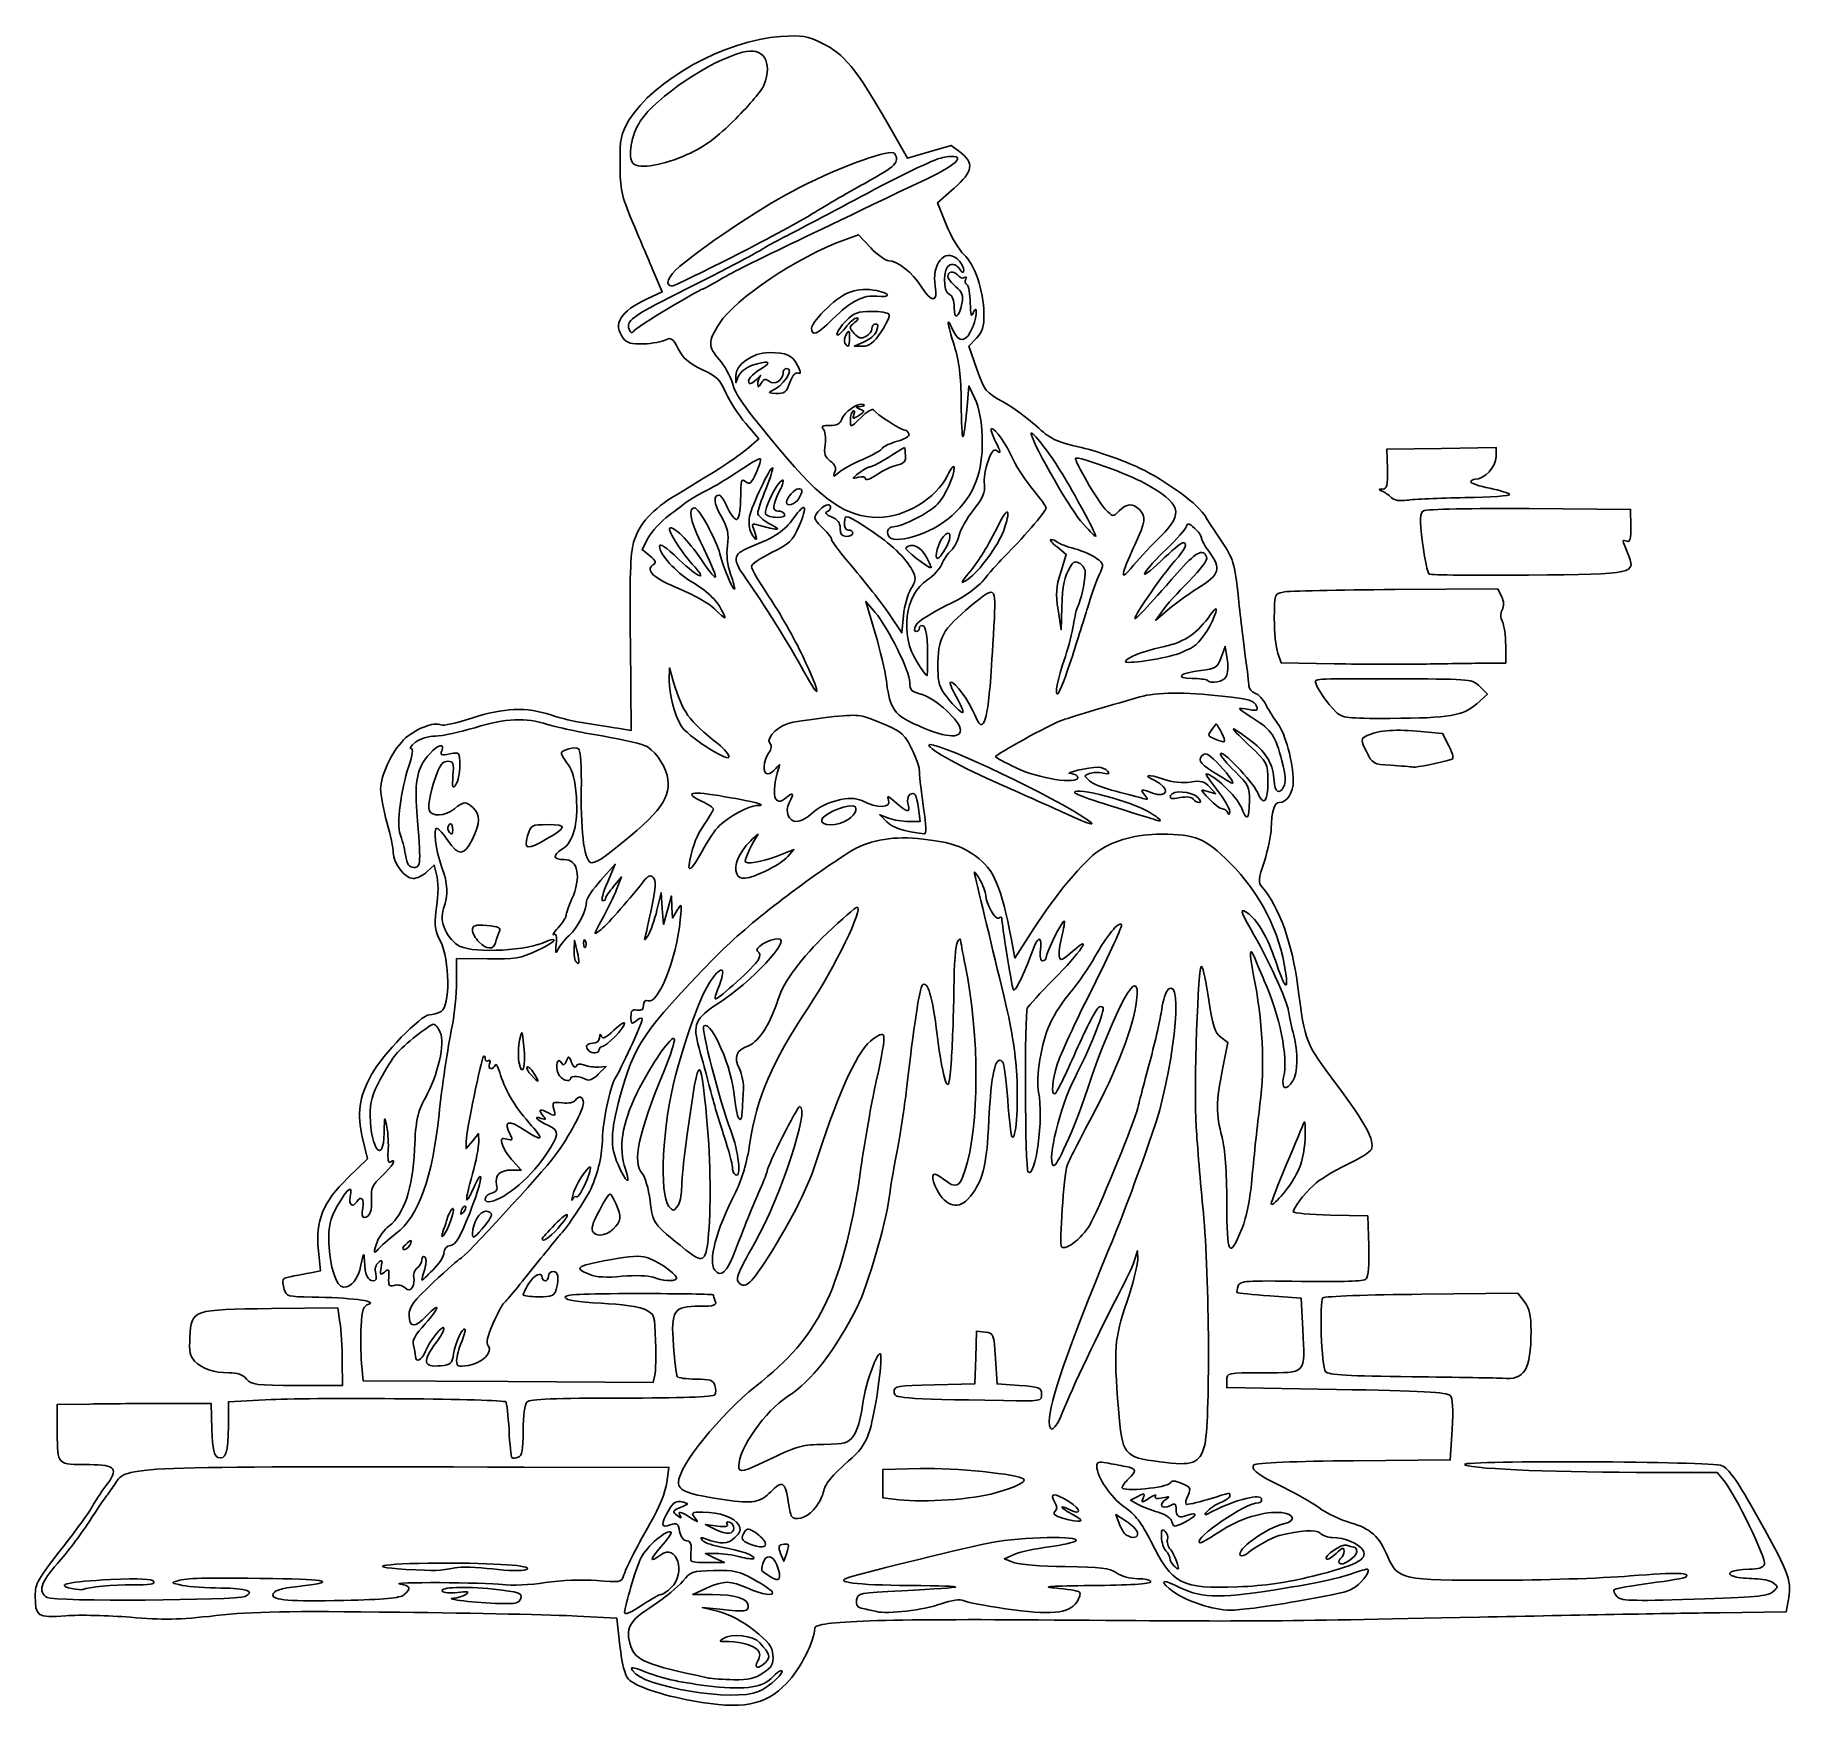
# Model space of a CAD drawing. Extents: x 3 to 149, y 0 to 140.
import ezdxf

# ---------------------------------------------------------------- set-up
doc = ezdxf.new("R2010")
doc.units = 0
doc.layers.get('0').update_dxf_attribs({"linetype": 'CONTINUOUS'})

msp = doc.modelspace()

# ---------------------------------------------------------------- linework, layer by layer
at = {"color": 7}
for points in [[(73.645501, 132.627132), (75.46335, 129.456305), (77.282051, 129.991892), (79.100749, 130.52748), (79.829824, 129.985156)], [(79.362319, 126.953503), (77.979222, 125.734002), (78.704816, 123.910795)], [(72.395704, 121.981256), (71.376262, 123.064694), (70.146746, 122.617764)], [(53.746678, 117.714228), (54.98029, 118.287631), (54.23467, 120.055317)], [(81.232481, 114.427577), (80.596624, 113.750736), (81.264472, 111.846852)], [(71.742758, 113.763568), (71.033899, 113.773913), (71.854198, 114.131011), (71.854198, 114.131021)], [(61.372599, 111.27269), (61.145566, 110.710504), (61.128791, 111.282297)], [(81.090632, 109.387587), (80.598171, 110.44592), (80.410915, 108.382117)], [(62.013814, 105.141334), (63.047896, 106.018282), (61.962041, 107.30606)], [(115.529873, 103.500608), (115.483899, 105.154254), (120.047962, 105.226646), (124.612024, 105.299042), (124.612024, 104.518246)], [(127.377082, 100.19134), (135.83068, 100.12717), (135.855842, 98.730546)], [(53.829514, 97.759319), (53.306816, 96.779784), (53.954143, 96.252281)], [(87.949614, 96.98999), (88.725743, 96.368976), (88.25679, 94.878046)], [(72.775797, 91.526082), (72.001369, 92.449994), (72.770077, 89.806291)], [(116.144252, 93.434768), (124.742107, 93.485674), (125.056815, 92.854428)], [(74.027744, 91.263629), (74.993945, 89.80842), (75.130589, 91.275599)], [(88.042258, 91.730063), (88.296679, 90.073009), (88.356768, 91.925092)], [(96.751637, 91.669976), (96.188011, 90.866754), (97.134913, 91.687012)], [(51.270929, 81.85636), (52.410042, 81.666315), (52.329263, 88.912369)], [(102.159821, 87.66202), (101.990149, 88.690617), (101.655451, 87.764551)], [(111.075819, 87.235022), (106.667739, 87.30746), (106.379465, 88.134402)], [(125.405769, 88.767481), (125.405769, 87.294879), (123.752123, 87.283264)], [(55.944402, 85.707379), (55.60309, 86.898004), (55.583458, 85.83967)], [(123.256688, 85.328395), (123.885727, 84.701856), (122.992105, 83.902397)], [(118.027667, 81.603662), (120.132271, 81.417361), (120.660395, 80.382152)], [(100.684354, 76.949827), (101.196399, 76.376636), (100.534941, 76.575513)], [(76.38265, 75.145903), (76.527533, 74.065717), (75.583878, 74.065717)], [(73.895395, 74.344805), (73.150566, 74.623893), (73.73384, 74.033465)], [(36.123213, 69.73725), (35.949715, 70.428522), (35.350797, 69.865867)], [(50.415018, 68.972483), (51.065975, 70.493837), (49.876734, 69.17092)], [(65.469818, 71.13692), (65.991153, 71.72271), (64.600127, 71.174419)], [(51.184657, 68.37717), (51.602367, 69.435504), (50.934551, 68.641754)], [(56.241881, 66.657379), (55.839109, 65.99592), (55.803758, 66.921962), (55.768407, 67.848004), (55.432344, 66.657379), (55.096283, 65.466754), (54.993768, 66.78967), (54.891252, 68.112587), (54.54968, 66.657379)], [(86.011787, 65.122406), (84.43854, 62.66139), (84.143276, 64.196365)], [(47.645357, 63.328039), (47.67244, 64.143837), (47.889687, 63.219589)], [(40.408378, 62.588341), (37.828691, 62.618959), (37.828691, 60.701873)], [(101.615423, 56.057348), (102.207888, 55.610448), (101.76809, 53.394851)], [(49.685977, 53.555916), (50.298472, 53.606893), (49.647345, 52.955767)], [(28.741251, 44.304043), (30.378252, 45.895498), (29.980506, 47.611334)], [(39.671972, 47.2733), (39.663161, 48.004254), (39.142797, 47.379631), (38.622433, 46.755005), (38.62455, 47.379631)], [(42.538137, 45.68915), (43.21937, 44.961545), (42.408517, 44.961545)], [(110.787545, 41.199631), (113.896399, 41.125087), (113.973036, 38.635265)], [(25.662955, 36.38473), (26.461807, 36.539165), (26.290086, 38.215245)], [(94.456221, 37.511583), (94.668623, 38.21467), (94.691377, 37.472824)], [(105.713194, 34.44753), (108.340149, 34.24592), (108.472441, 31.645654)], [(118.388254, 34.587511), (126.408614, 34.664518), (126.965527, 33.956517)], [(22.379627, 33.388414), (27.906816, 33.444685), (28.085643, 32.257802)], [(81.958929, 31.418165), (81.242292, 31.500829), (81.165179, 29.301498), (81.088066, 27.10217), (77.714628, 27.028119)], [(28.28408, 29.0204), (28.303686, 26.969879), (24.526027, 26.969879)], [(54.371356, 27.82711), (54.221436, 27.229131), (42.12246, 27.297944), (30.023483, 27.366754), (29.891191, 28.821962)], [(84.792233, 26.969879), (82.940149, 27.10217), (82.807858, 29.218837)], [(102.122441, 27.407838), (102.122441, 26.787467), (111.286433, 26.634919)], [(4.49119, 23.029437), (4.49119, 25.382379), (7.203169, 25.420389)], [(13.619315, 25.464352), (17.323482, 25.470305), (17.400528, 23.297184)], [(18.774639, 23.569332), (18.778687, 25.592752), (22.339167, 25.78345)], [(120.931347, 23.265712), (120.775566, 20.75217), (112.71504, 20.682061)], [(55.377395, 18.863151), (55.550409, 20.12542), (43.448404, 20.149947)], [(76.542202, 20.03312), (73.415149, 19.95842), (73.415149, 18.767795), (73.415149, 17.57717), (74.738066, 17.420058)], [(143.624094, 19.032379), (143.072668, 19.693837), (136.289746, 19.707834)], [(94.735851, 17.020524), (94.096134, 17.378733), (94.709824, 17.707168)], [(93.717533, 15.634004), (92.853253, 16.17948), (93.138776, 15.428502)], [(59.392233, 14.961751), (58.598483, 15.352273), (59.596599, 15.223622)], [(59.392233, 12.559641), (58.598483, 12.923094), (59.524524, 12.933545)], [(58.79691, 12.174702), (60.185972, 12.196186), (59.392222, 12.559636), (59.392233, 12.559641)], [(64.874669, 12.946962), (65.132553, 12.285504), (65.37693, 12.919228)], [(84.310747, 12.188259), (83.557864, 12.500113), (84.439091, 12.870643)], [(59.176571, 9.513189), (57.540149, 9.51901), (58.693521, 10.042366)], [(149.036865, 9.258623), (148.8166, 8.05217), (143.319048, 7.989282)], [(51.454733, 5.23258), (51.190149, 7.523004), (47.882858, 7.706897)], [(59.728142, 8.083397), (58.333899, 8.438057), (59.789108, 8.283017)]]:
    msp.add_lwpolyline(points, dxfattribs=at)
for points in [[(57.055935, 129.756046)], [(60.765851, 121.166401)], [(55.493314, 116.903902)], [(67.462024, 115.263597)], [(70.241443, 114.0157)], [(64.022441, 109.971319)], [(69.407461, 103.273109)], [(71.959941, 102.679545)], [(65.213066, 99.730295)], [(66.394383, 101.035818)], [(115.845966, 101.125819)], [(62.687219, 98.307451)], [(90.32847, 99.66415)], [(76.41472, 97.995277)], [(78.689166, 96.953753)], [(96.632337, 97.915635)], [(77.047572, 96.151912)], [(80.670887, 94.902946)], [(97.97234, 94.799258)], [(119.021429, 94.72403)], [(75.757805, 93.491153)], [(59.953332, 91.72665)], [(77.141515, 88.267498)], [(97.889108, 88.019271)], [(66.724003, 87.870168)], [(89.229496, 87.8762)], [(111.075814, 87.23503)], [(102.084367, 86.170405)], [(82.125915, 83.386411)], [(111.259726, 83.193837)], [(79.897441, 81.686413)], [(101.100054, 80.964297)], [(59.65203, 80.539156)], [(101.566795, 77.844282)], [(115.814422, 78.759158)], [(76.815365, 75.190197)], [(99.698765, 76.073614)], [(104.017662, 75.781845)], [(37.491596, 73.533394)], [(70.514041, 74.228426)], [(89.951608, 74.556766)], [(96.566191, 74.176424)], [(43.753744, 72.875087)], [(58.3199, 71.590445)], [(63.625566, 69.929753)], [(39.680774, 64.011545)], [(48.432924, 63.901301)], [(47.794664, 62.335852)], [(48.852997, 54.927519)], [(43.034209, 53.988486)], [(44.044931, 52.900667)], [(46.305285, 53.009289)], [(107.955797, 44.639577)], [(47.515415, 42.844879)], [(38.242576, 41.599519)], [(40.739108, 41.226163)], [(36.745209, 40.000608)], [(51.130129, 40.258913)], [(33.330774, 38.446858)], [(44.972441, 39.230898)], [(56.169584, 35.874002)], [(46.128593, 34.973525)], [(37.578189, 29.615712)], [(20.295284, 27.499045)], [(117.563217, 27.697234)], [(86.665324, 26.242275)], [(82.807858, 18.000348)], [(67.625238, 16.577207)], [(89.356279, 16.139978)], [(59.392233, 14.961751)], [(94.667361, 14.679202)], [(97.548189, 15.591539)], [(63.595046, 13.857131)], [(65.504041, 13.670222)], [(64.568832, 11.975616)], [(97.677441, 11.941545)], [(111.524632, 12.137872)], [(33.595358, 11.61248)], [(109.317015, 11.043804)], [(5.681815, 10.023208)], [(20.166234, 9.348139)], [(43.187144, 9.205018)], [(107.340646, 8.836091)], [(53.439108, 8.713629)], [(78.276879, 8.729956)], [(62.973159, 3.968041)], [(63.418051, 2.958957)], [(57.540149, 0.632309)], [(63.038752, 1.403488)]]:
    msp.add_lwpolyline(points, close=True, dxfattribs=at)
for points in [[(52.216762, 132.620618), (54.224751, 135.974021), (60.296994, 139.331453), (64.876953, 139.620621)], [(64.876953, 139.620621), (66.706052, 139.736106), (67.075164, 139.674853), (68.371193, 139.040765)], [(61.686951, 138.308291), (58.973678, 137.577229), (54.492054, 134.55538), (53.160943, 132.559413)], [(63.484167, 135.557384), (64.242072, 137.550826), (63.438826, 138.780316), (61.686951, 138.308291)], [(68.371193, 139.040765), (70.146804, 138.172039), (71.202674, 136.888088), (73.645501, 132.627132)], [(61.130529, 132.757576), (62.2745, 133.901547), (63.333638, 135.161461), (63.484167, 135.557384)], [(51.466737, 128.966754), (51.455836, 131.130885), (51.524212, 131.464039), (52.216762, 132.620618)], [(53.160943, 132.559413), (52.412, 131.436397), (52.080417, 129.487597), (52.557164, 129.010851)], [(57.055935, 129.756046), (58.600001, 130.469448), (59.520431, 131.147479), (61.130529, 132.757576)], [(52.557164, 129.010851), (53.03661, 128.531405), (55.170332, 128.884843), (57.055935, 129.756046)], [(74.380833, 129.837714), (74.095761, 130.287058), (70.258297, 128.915213), (66.401995, 126.98538)], [(71.893795, 127.357443), (74.530805, 128.822599), (74.833393, 129.124364), (74.380833, 129.837714)], [(78.565616, 129.55474), (77.917582, 129.46782), (75.397347, 128.287496), (72.14947, 126.549806)], [(77.05317, 127.716063), (79.829644, 129.039444), (80.462832, 129.80921), (78.565616, 129.55474)], [(79.829824, 129.985156), (81.053882, 129.074639), (80.941503, 128.345899), (79.362319, 126.953503)], [(52.483896, 124.204254), (51.576983, 126.352758), (51.477566, 126.81825), (51.466737, 128.966754)], [(59.973369, 119.408567), (61.310322, 120.185955), (64.019438, 121.503652), (77.05317, 127.716063)], [(66.401995, 126.98538), (63.78457, 125.675526), (58.883973, 122.44347), (56.438236, 120.414055)], [(72.14947, 126.549806), (69.207573, 124.975824), (66.086191, 123.327922), (65.213066, 122.887804)], [(67.329733, 124.701568), (68.348378, 125.333553), (70.402207, 126.528697), (71.893795, 127.357443)], [(60.765851, 121.166401), (63.357339, 122.478758), (66.311087, 124.069583), (67.329733, 124.701568)], [(54.23467, 120.055317), (53.824582, 121.027545), (53.036732, 122.894567), (52.483896, 124.204254)], [(78.704816, 123.910795), (79.103892, 122.908031), (79.763305, 121.789931), (80.170179, 121.426129)], [(63.493274, 121.955295), (63.325076, 121.787097), (60.606101, 120.3584), (56.224715, 118.135998)], [(70.146746, 122.617764), (66.324382, 121.228332), (61.062386, 117.702716), (59.770388, 115.665448)], [(65.213066, 122.887804), (64.339941, 122.447685), (63.566035, 122.028056), (63.493274, 121.955295)], [(73.903472, 120.897388), (73.634894, 120.897626), (72.956399, 121.38537), (72.395704, 121.981256)], [(79.617369, 121.043269), (78.586454, 121.976237), (77.453003, 120.572739), (77.782444, 118.771167)], [(56.438236, 120.414055), (55.464207, 119.605827), (55.158494, 118.780295), (55.833222, 118.780295)], [(55.833222, 118.780295), (55.954679, 118.780295), (58.174363, 119.854043), (60.765851, 121.166401)], [(76.608099, 118.751853), (75.875404, 119.912516), (74.634712, 120.896737), (73.903472, 120.897388)], [(78.971399, 118.082227), (78.397386, 118.302495), (78.428779, 120.328476), (79.009661, 120.551382)], [(79.009661, 120.551382), (79.27607, 120.653612), (79.583849, 120.528178), (79.803411, 120.227923)], [(80.162024, 120.143926), (80.162024, 120.367467), (79.91693, 120.772171), (79.617369, 121.043269)], [(80.170179, 121.426129), (81.064349, 120.626616), (81.822028, 118.398353), (81.84887, 116.48926)], [(58.322819, 118.515712), (58.38608, 118.515712), (59.128829, 118.917498), (59.973369, 119.408567)], [(79.632858, 119.706337), (79.303806, 120.10282), (78.839108, 120.015204), (78.839108, 119.556681)], [(78.839108, 119.556681), (78.839108, 119.418785), (79.140749, 119.043691), (79.509419, 118.723135)], [(80.232896, 119.485548), (80.081366, 119.391906), (79.811356, 119.491263), (79.632858, 119.706337)], [(79.803411, 120.227923), (80.089476, 119.836708), (80.162024, 119.819714), (80.162024, 120.143926)], [(80.330892, 119.368626), (80.429931, 119.528876), (80.386619, 119.580554), (80.232896, 119.485548)], [(80.422303, 118.915254), (80.274409, 119.006657), (80.233274, 119.210675), (80.330892, 119.368626)], [(80.709799, 117.375617), (80.69956, 118.131013), (80.570197, 118.823851), (80.422303, 118.915254)], [(51.732886, 114.423195), (50.833814, 115.612413), (51.473328, 116.657538), (53.746678, 117.714228)], [(56.224715, 118.135998), (52.409471, 116.200767), (51.959232, 115.866786), (52.226535, 115.170207)], [(55.493314, 116.903902), (56.986278, 117.790397), (58.259557, 118.515712), (58.322819, 118.515712)], [(68.777051, 116.969921), (70.192093, 118.319582), (71.28692, 118.700862), (72.885983, 118.400878)], [(72.920931, 117.93225), (71.790184, 118.064259), (70.731475, 117.516066), (69.198514, 116.004806)], [(72.885983, 118.400878), (74.070744, 118.178614), (74.099378, 117.794672), (72.920931, 117.93225)], [(77.782444, 118.771167), (78.038447, 117.371199), (77.485412, 117.362108), (76.608099, 118.751853)], [(79.368274, 116.979279), (79.368274, 117.580227), (79.22228, 117.985953), (78.971399, 118.082227)], [(80.010709, 117.335821), (79.751489, 116.101992), (79.368274, 115.889315), (79.368274, 116.979279)], [(79.509419, 118.723135), (80.053037, 118.250465), (80.147784, 117.988255), (80.010709, 117.335821)], [(80.955785, 116.531337), (80.788341, 116.141675), (80.723491, 116.36425), (80.709799, 117.375617)], [(80.939222, 115.429467), (81.290634, 116.353754), (81.30553, 117.345262), (80.955785, 116.531337)], [(52.594036, 114.993089), (52.695673, 115.157541), (54.000347, 116.017408), (55.493314, 116.903902)], [(67.462024, 115.263597), (67.462024, 115.512226), (68.053786, 116.28007), (68.777051, 116.969921)], [(69.198514, 116.004806), (67.904749, 114.729358), (67.462024, 114.540382), (67.462024, 115.263597)], [(69.581625, 114.765751), (69.580038, 114.958847), (69.926719, 115.464863), (70.352089, 115.89023)], [(71.251514, 116.126048), (71.080159, 116.130679), (70.634995, 115.747509), (70.262261, 115.274566)], [(70.352089, 115.89023), (71.001393, 116.539537), (71.338511, 116.663629), (72.45314, 116.663629)], [(71.05523, 115.73338), (71.33454, 115.944719), (71.422869, 116.121418), (71.251514, 116.126048)], [(72.45314, 116.663629), (73.18335, 116.663629), (73.849095, 116.553118), (73.932574, 116.418045)], [(73.932574, 116.418045), (74.01605, 116.282975), (73.716986, 115.628132), (73.267985, 114.962837)], [(79.386716, 113.753212), (78.76332, 115.735735), (78.691161, 116.390214), (79.233567, 115.142275)], [(81.84887, 116.48926), (81.864533, 115.374753), (81.744214, 114.97229), (81.232481, 114.427577)], [(53.445233, 113.951385), (52.406748, 113.912933), (52.042854, 114.0132), (51.732886, 114.423195)], [(52.226535, 115.170207), (52.347074, 114.856091), (52.472119, 114.795824), (52.594036, 114.993089)], [(56.327826, 113.531163), (55.873351, 114.422005), (55.735958, 114.520411), (55.284206, 114.27864)], [(59.770388, 115.665448), (58.804019, 114.141642), (58.802429, 113.726767), (59.7588, 112.637536)], [(70.262261, 115.274566), (69.889523, 114.801624), (69.583239, 114.572658), (69.581625, 114.765751)], [(70.241443, 114.0157), (70.15222, 114.160067), (70.201105, 114.487489), (70.350076, 114.743304)], [(70.628978, 114.480816), (70.637392, 113.719943), (70.515009, 113.573063), (70.241443, 114.0157)], [(70.350076, 114.743304), (70.58242, 115.142283), (70.622078, 115.104958), (70.628978, 114.480816)], [(71.022387, 114.824267), (70.564809, 115.329885), (70.566013, 115.363215), (71.05523, 115.73338)], [(71.993244, 114.564784), (71.610651, 114.360029), (71.388875, 114.419303), (71.022387, 114.824267)], [(73.267985, 114.962837), (72.63257, 114.021333), (72.294493, 113.755509), (71.742758, 113.763568)], [(71.854198, 114.131021), (72.305362, 114.327424), (72.751847, 114.689689), (72.846385, 114.936056)], [(72.489108, 115.217728), (72.489108, 115.004567), (72.265969, 114.710742), (71.993244, 114.564784)], [(72.753691, 115.605295), (72.60817, 115.605295), (72.489108, 115.43089), (72.489108, 115.217728)], [(72.846385, 114.936056), (73.075078, 115.532022), (73.064931, 115.605295), (72.753691, 115.605295)], [(79.233567, 115.142275), (79.75383, 113.945278), (80.417416, 114.057012), (80.939222, 115.429467)], [(55.284206, 114.27864), (54.998072, 114.125507), (54.170535, 113.978243), (53.445233, 113.951385)], [(58.302578, 111.818065), (57.203419, 112.338493), (56.72419, 112.754225), (56.327826, 113.531163)], [(61.128791, 111.282297), (61.101475, 112.213792), (62.537454, 113.224045), (63.888811, 113.224045)], [(63.888811, 113.224045), (65.412427, 113.224045), (65.81925, 113.040073), (66.284306, 112.140757)], [(79.946971, 109.047261), (79.932445, 111.274736), (79.790105, 112.470364), (79.386716, 113.753212)], [(60.31507, 109.862355), (59.836754, 110.943684), (59.539783, 111.232278), (58.302578, 111.818065)], [(59.7588, 112.637536), (60.178685, 112.159309), (60.668445, 111.280011), (60.847153, 110.683535)], [(62.453642, 112.132586), (61.983935, 111.968844), (61.497467, 111.58189), (61.372599, 111.27269)], [(62.269539, 110.65542), (62.028022, 110.896934), (62.424725, 111.373417), (63.323705, 111.921584)], [(63.323705, 111.921584), (64.252356, 112.487845), (63.792587, 112.599343), (62.453642, 112.132586)], [(65.080774, 111.536649), (65.080774, 110.911375), (64.34618, 110.464325), (63.911506, 110.825071)], [(64.022441, 109.971319), (65.049744, 110.346855), (66.115224, 111.901129), (65.345358, 111.901129)], [(65.345358, 111.901129), (65.199837, 111.901129), (65.080774, 111.737114), (65.080774, 111.536649)], [(66.330182, 111.518308), (66.117211, 111.600033), (65.857146, 111.294513), (65.64848, 110.717452)], [(66.284306, 112.140757), (66.583711, 111.561766), (66.594387, 111.416923), (66.330182, 111.518308)], [(81.264472, 111.846852), (81.903083, 110.026304), (81.996907, 109.907649), (83.407917, 109.136111)], [(60.847153, 110.683535), (61.174072, 109.592377), (61.661537, 108.906696), (64.811823, 105.10675)], [(62.891347, 111.009348), (62.633045, 110.730993), (62.353232, 110.571724), (62.269539, 110.65542)], [(63.162545, 111.258498), (63.271686, 111.39982), (63.149633, 111.287703), (62.891347, 111.009348)], [(62.972154, 110.591441), (62.967735, 110.816999), (63.053405, 111.117174), (63.162545, 111.258498)], [(63.258094, 110.659029), (63.034661, 110.274957), (62.978623, 110.261712), (62.972154, 110.591441)], [(63.911506, 110.825071), (63.614879, 111.07125), (63.477608, 111.036367), (63.258094, 110.659029)], [(65.64848, 110.717452), (65.355589, 109.907475), (65.199988, 109.787216), (64.468335, 109.805351)], [(61.962041, 107.30606), (61.36482, 108.014336), (60.623683, 109.16467), (60.31507, 109.862355)], [(64.468335, 109.805351), (64.004812, 109.816834), (63.80416, 109.891523), (64.022441, 109.971319)], [(69.968054, 107.644126), (70.162685, 108.257351), (71.342128, 109.073278), (71.777638, 108.895978)], [(71.563066, 108.72842), (71.092422, 108.693302), (71.084998, 108.668701), (71.495936, 108.50598)], [(71.777638, 108.895978), (71.950665, 108.825538), (71.854108, 108.750137), (71.563066, 108.72842)], [(71.589858, 107.809239), (72.077535, 108.296916), (72.548911, 108.578835), (72.637359, 108.435722)], [(80.09505, 106.189711), (80.024317, 106.118975), (79.957681, 107.404874), (79.946971, 109.047261)], [(81.350578, 102.898453), (81.925303, 104.796638), (81.802695, 107.857314), (81.090632, 109.387587)], [(83.407917, 109.136111), (84.219497, 108.692339), (85.481091, 107.775261), (86.21146, 107.098161)], [(68.438982, 106.849587), (68.229983, 107.058587), (68.379462, 107.138629), (68.978777, 107.138629)], [(68.978777, 107.138629), (69.562305, 107.138629), (69.855099, 107.28824), (69.968054, 107.644126)], [(70.931651, 108.347822), (70.805987, 108.270156), (70.70317, 107.9177), (70.70317, 107.564581)], [(70.70317, 107.564581), (70.70317, 106.9336), (70.718437, 106.93781), (71.589858, 107.809239)], [(71.391428, 107.969209), (70.891977, 107.657297), (70.844735, 107.667126), (70.992508, 108.052214)], [(70.992508, 108.052214), (71.084699, 108.292461), (71.057315, 108.425485), (70.931651, 108.347822)], [(71.495936, 108.50598), (71.916335, 108.339506), (71.906916, 108.291138), (71.391428, 107.969209)], [(72.637359, 108.435722), (72.840784, 108.106575), (74.921086, 106.762277), (75.245185, 106.750538)], [(80.410915, 108.382117), (80.307923, 107.247029), (80.165784, 106.260445), (80.09505, 106.189711)], [(86.21146, 107.098161), (87.404522, 105.99211), (87.789557, 105.808756), (90.002275, 105.292959)], [(68.594187, 105.562688), (68.668561, 106.117197), (68.599611, 106.688967), (68.438982, 106.849587)], [(74.634058, 105.823329), (74.048707, 105.665709), (73.489984, 105.407629), (73.392451, 105.249816)], [(75.593027, 106.425831), (75.654278, 106.242078), (75.253085, 105.990014), (74.634058, 105.823329)], [(75.245185, 106.750538), (75.378577, 106.745696), (75.535107, 106.599588), (75.593027, 106.425831)], [(82.48814, 106.874045), (82.367027, 106.874045), (82.525576, 106.36903), (82.84047, 105.751786)], [(84.324701, 104.228212), (83.663713, 105.62858), (82.799195, 106.874045), (82.48814, 106.874045)], [(82.84047, 105.751786), (83.225164, 104.997724), (83.282369, 104.737945), (83.014828, 104.959983)], [(85.800099, 106.514897), (85.564329, 106.279127), (88.85899, 100.409396), (89.915635, 99.182708)], [(86.950592, 105.227414), (86.377547, 105.995256), (85.859824, 106.574624), (85.800099, 106.514897)], [(56.234894, 101.386378), (59.774103, 103.509011), (61.12097, 104.384163), (62.013814, 105.141334)], [(63.191734, 104.353363), (63.125869, 104.419228), (62.363099, 103.989968), (61.496689, 103.39945)], [(62.833345, 103.173268), (63.096325, 103.756455), (63.257599, 104.287497), (63.191734, 104.353363)], [(64.811823, 105.10675), (68.333646, 100.858627), (70.359685, 99.465704), (73.016843, 99.465704)], [(69.025445, 104.169025), (68.566863, 104.490226), (68.485573, 104.752926), (68.594187, 105.562688)], [(69.407461, 103.273109), (69.535344, 103.622433), (69.420161, 103.892551), (69.025445, 104.169025)], [(71.727632, 104.307849), (70.909516, 103.947579), (70.011602, 103.454856), (69.732263, 103.212908)], [(73.392451, 105.249816), (73.294915, 105.092003), (72.545747, 104.668119), (71.727632, 104.307849)], [(72.371162, 103.693161), (72.524572, 103.696389), (73.213317, 104.056233), (73.901705, 104.492795)], [(73.901705, 104.492795), (74.590092, 104.929358), (75.178949, 105.286461), (75.210276, 105.286358)], [(75.304475, 104.639576), (75.33381, 104.130274), (75.18118, 103.957718), (74.585658, 103.826919)], [(75.210276, 105.286358), (75.241602, 105.286257), (75.283991, 104.995202), (75.304475, 104.639576)], [(82.199004, 104.164014), (81.969298, 103.544478), (81.830116, 102.661654), (81.889711, 102.202181)], [(83.014828, 104.959983), (82.676931, 105.240413), (82.553426, 105.119913), (82.199004, 104.164014)], [(85.96394, 101.752008), (85.371451, 102.459076), (84.633792, 103.573368), (84.324701, 104.228212)], [(90.32847, 99.66415), (88.575949, 102.874908), (88.007142, 103.811713), (86.950592, 105.227414)], [(89.503718, 104.397683), (89.349755, 104.243719), (91.319218, 100.867316), (91.976395, 100.158576)], [(95.243274, 102.325802), (93.875233, 103.080881), (89.695666, 104.589633), (89.503718, 104.397683)], [(90.002275, 105.292959), (91.356857, 104.9772), (93.536712, 104.206932), (94.846399, 103.58125)], [(124.612024, 104.518246), (124.612024, 103.719056), (123.603785, 102.640712), (122.856551, 102.640712)], [(61.496689, 103.39945), (60.630279, 102.808932), (59.340176, 102.029503), (58.629793, 101.667387)], [(61.533966, 100.813145), (61.56706, 102.702024), (61.582292, 102.754388), (61.998196, 102.409218)], [(61.998196, 102.409218), (62.280617, 102.174828), (62.455089, 102.334444), (62.833345, 103.173268)], [(64.207879, 103.6018), (64.041282, 103.768398), (62.455147, 100.426644), (62.276244, 99.532128)], [(63.639827, 101.831182), (64.011471, 102.745807), (64.267096, 103.542587), (64.207879, 103.6018)], [(69.732263, 103.212908), (69.253926, 102.798597), (69.235032, 102.802097), (69.407461, 103.273109)], [(71.364628, 102.81443), (70.78998, 102.667144), (70.792274, 102.679646), (71.430774, 103.174565)], [(71.959941, 102.679545), (71.959941, 102.846481), (71.710333, 102.903036), (71.364628, 102.81443)], [(71.430774, 103.174565), (71.794576, 103.456557), (72.217751, 103.689925), (72.371162, 103.693161)], [(72.894769, 103.026469), (72.380615, 102.677553), (71.959941, 102.521438), (71.959941, 102.679545)], [(74.585658, 103.826919), (74.169826, 103.735587), (73.408926, 103.375383), (72.894769, 103.026469)], [(73.016843, 99.465704), (75.276895, 99.465704), (77.845174, 101.019732), (78.81152, 102.971981)], [(76.41472, 97.995285), (78.803839, 98.838216), (80.687907, 100.709807), (81.350578, 102.898453)], [(79.368065, 103.624393), (79.36833, 102.907034), (78.619691, 101.269334), (77.966583, 100.558777)], [(78.81152, 102.971981), (79.117505, 103.590143), (79.367952, 103.88373), (79.368065, 103.624393)], [(94.846399, 103.58125), (97.076773, 102.515731), (99.8406, 100.474558), (100.373318, 99.499449)], [(115.132998, 101.826073), (115.502804, 101.843509), (115.568264, 102.119718), (115.529873, 103.500608)], [(52.60499, 97.384449), (53.053157, 98.9257), (54.152014, 100.137174), (56.234894, 101.386378)], [(58.629793, 101.667387), (57.919408, 101.30527), (57.205033, 100.898116), (57.042293, 100.762602)], [(59.905897, 99.551942), (59.279877, 100.672011), (59.228183, 101.317795), (59.764538, 101.317795)], [(59.764538, 101.317795), (59.87937, 101.317795), (60.18961, 100.838159), (60.453958, 100.25194)], [(62.964108, 99.823291), (62.964108, 100.013008), (63.26818, 100.916557), (63.639827, 101.831182)], [(65.021997, 102.577022), (64.59941, 102.43616), (63.422832, 100.058328), (63.618811, 99.741225)], [(64.668284, 99.994879), (64.151917, 99.994879), (64.188972, 100.484416), (64.795371, 101.673835)], [(64.795371, 101.673835), (65.074964, 102.222236), (65.176945, 102.628671), (65.021997, 102.577022)], [(66.366713, 101.846962), (66.058857, 101.846962), (65.36898, 101.08112), (65.353771, 100.722483)], [(66.394383, 101.035818), (66.744628, 101.690257), (66.739283, 101.846962), (66.366713, 101.846962)], [(81.889711, 102.202181), (81.975687, 101.53935), (81.788011, 101.102102), (80.981198, 100.085514)], [(87.041191, 100.233454), (87.041191, 100.361589), (86.556427, 101.044939), (85.96394, 101.752008)], [(96.632337, 97.915635), (98.56669, 99.8343), (98.316145, 100.629757), (95.243274, 102.325802)], [(115.082299, 101.65126), (114.763722, 101.776308), (114.773234, 101.809105), (115.132998, 101.826073)], [(115.845966, 101.125819), (115.641633, 101.330151), (115.297982, 101.566602), (115.082299, 101.65126)], [(125.766502, 101.375747), (125.830989, 101.271112), (124.139095, 101.152952), (122.006741, 101.113167)], [(122.856551, 102.640712), (122.657894, 102.640712), (122.495358, 102.54547), (122.495358, 102.429067)], [(122.495358, 102.429067), (122.495358, 102.31266), (123.204983, 102.070847), (124.072306, 101.891706)], [(124.072306, 101.891706), (124.939629, 101.712564), (125.702018, 101.480382), (125.766502, 101.375747)], [(57.042293, 100.762602), (56.879551, 100.627085), (56.207708, 100.116304), (55.549305, 99.627531)], [(58.15801, 97.481337), (57.314126, 99.22192), (57.138028, 100.259462), (57.68649, 100.259462)], [(57.68649, 100.259462), (58.038455, 100.259462), (59.482559, 97.65076), (59.810243, 96.423004)], [(60.453958, 100.25194), (60.718308, 99.665719), (61.063812, 99.230265), (61.221747, 99.284266)], [(61.221747, 99.284266), (61.379679, 99.338268), (61.520178, 100.026264), (61.533966, 100.813145)], [(63.956295, 98.930907), (63.410592, 99.232003), (62.964108, 99.633577), (62.964108, 99.823291)], [(63.618811, 99.741225), (63.712463, 99.589693), (64.146274, 99.465712), (64.582836, 99.465712)], [(64.582836, 99.465712), (65.04463, 99.465712), (65.3082, 99.576363), (65.213066, 99.730295)], [(65.213066, 99.730295), (65.123129, 99.875816), (64.877976, 99.994879), (64.668284, 99.994879)], [(65.353771, 100.722483), (65.33615, 100.307169), (66.132797, 100.54704), (66.394383, 101.035818)], [(66.387038, 98.69189), (67.164146, 100.498331), (66.970378, 100.819805), (65.955902, 99.407173)], [(68.80384, 100.524045), (68.479458, 100.524045), (67.726608, 99.762366), (67.726608, 99.434179)], [(69.11567, 99.503799), (68.706569, 99.666613), (68.532841, 99.847127), (68.718795, 99.916173)], [(68.718795, 99.916173), (69.102089, 100.058493), (69.167222, 100.524045), (68.80384, 100.524045)], [(72.692495, 98.162475), (70.280332, 99.764678), (70.246089, 99.77678), (70.201994, 99.042635)], [(77.966583, 100.558777), (77.326429, 99.862312), (75.007391, 98.678627), (74.275045, 98.674539)], [(80.981198, 100.085514), (80.421919, 99.380821), (79.882997, 98.429646), (79.783596, 97.971793)], [(83.187852, 99.068842), (83.903574, 100.475383), (84.094759, 100.038395), (83.496494, 98.363386)], [(83.643356, 96.278586), (84.836056, 97.421039), (87.041191, 99.987679), (87.041191, 100.233454)], [(91.976395, 100.158576), (92.606318, 99.479235), (92.610406, 99.478677), (93.132164, 100.000435)], [(93.132164, 100.000435), (93.763859, 100.63213), (94.271362, 100.664412), (94.8275, 100.108271)], [(94.8275, 100.108271), (95.408896, 99.526878), (95.35364, 99.077087), (94.474866, 97.237664)], [(117.173608, 100.897566), (116.541219, 100.80281), (116.09169, 100.880103), (115.845966, 101.125819)], [(122.006741, 101.113167), (119.874387, 101.073381), (117.699475, 100.976361), (117.173608, 100.897566)], [(118.472818, 97.326204), (118.218725, 99.389917), (118.230457, 99.813054), (118.54738, 100.015392)], [(118.54738, 100.015392), (118.757986, 100.149851), (122.643336, 100.227273), (127.377082, 100.19134)], [(55.549305, 99.627531), (54.890903, 99.138759), (54.116997, 98.298063), (53.829514, 97.759319)], [(57.497469, 95.567071), (56.587213, 96.540653), (55.434428, 98.374229), (55.617494, 98.557292)], [(55.617494, 98.557292), (55.870329, 98.810127), (57.195029, 97.508383), (58.218298, 96.001552)], [(60.435559, 97.110497), (60.562691, 98.109162), (60.467788, 98.54661), (59.905897, 99.551942)], [(62.276244, 99.532128), (62.188738, 99.094592), (62.252352, 98.483939), (62.417643, 98.17512)], [(65.955902, 99.407173), (65.146502, 98.280106), (64.557365, 97.888737), (62.236503, 96.936364)], [(62.417643, 98.17512), (62.837071, 97.391408), (63.00429, 97.473495), (62.687219, 98.307451)], [(62.687219, 98.307451), (62.44236, 98.951478), (62.466567, 98.987922), (63.024496, 98.815258)], [(63.024496, 98.815258), (63.355085, 98.712949), (63.923222, 98.573939), (64.287024, 98.506351)], [(64.287024, 98.506351), (64.802073, 98.410662), (64.728868, 98.504764), (63.956295, 98.930907)], [(64.122446, 96.519659), (65.632311, 97.262963), (65.870698, 97.491627), (66.387038, 98.69189)], [(67.726608, 99.434179), (67.726608, 99.292106), (68.05403, 98.86955), (68.454212, 98.49517)], [(68.454212, 98.49517), (68.854394, 98.120787), (69.157395, 97.725791), (69.127547, 97.617394)], [(69.843274, 98.546219), (69.843274, 99.028366), (69.640831, 99.294794), (69.11567, 99.503799)], [(70.372441, 97.878212), (69.983001, 97.878212), (69.843274, 98.054602), (69.843274, 98.546219)], [(70.201994, 99.042635), (70.178869, 98.657529), (70.309094, 98.407379), (70.532723, 98.407379)], [(70.532723, 98.407379), (70.735608, 98.407379), (70.901608, 98.288316), (70.901608, 98.142795)], [(74.275045, 98.674539), (73.818747, 98.671893), (73.644413, 98.134009), (73.988414, 97.790011)], [(78.689166, 96.953753), (79.215835, 97.931719), (79.075788, 98.509175), (78.468781, 97.862464)], [(83.496494, 98.363386), (83.052166, 97.119363), (81.4222, 94.896329), (80.521834, 94.306385)], [(80.670887, 94.902946), (81.544562, 95.990119), (82.030522, 96.794442), (83.187852, 99.068842)], [(89.915635, 99.182708), (90.533651, 98.465235), (91.098695, 97.878212), (91.171292, 97.878212)], [(91.171292, 97.878212), (91.243888, 97.878212), (90.864619, 98.681884), (90.32847, 99.66415)], [(98.741077, 98.671962), (98.670097, 98.453681), (97.92562, 97.620243), (97.086682, 96.819879)], [(99.437952, 98.564808), (98.958159, 98.990698), (98.850122, 99.007308), (98.741077, 98.671962)], [(100.005774, 97.756316), (100.005774, 97.923773), (99.750256, 98.287594), (99.437952, 98.564808)], [(100.373318, 99.499449), (100.502704, 99.262613), (101.089251, 98.354811), (101.676753, 97.482112)], [(135.855842, 98.730546), (135.874601, 97.688411), (135.793985, 97.36731), (135.538181, 97.46547)], [(52.329263, 88.912369), (52.268025, 94.405434), (52.334739, 96.455024), (52.60499, 97.384449)], [(54.762024, 97.034572), (54.762024, 97.355025), (55.255345, 97.026), (56.381235, 95.954646)], [(57.360214, 94.141391), (56.159347, 94.859322), (54.762024, 96.415291), (54.762024, 97.034572)], [(58.218298, 96.001552), (59.860032, 93.583993), (59.842829, 94.006265), (58.15801, 97.481337)], [(60.699176, 94.728086), (60.424372, 95.493567), (60.333858, 96.311585), (60.435559, 97.110497)], [(62.236503, 96.936364), (60.851423, 96.367989), (60.820276, 95.962666), (62.031536, 94.269081)], [(69.127547, 97.617394), (69.0977, 97.508999), (69.970639, 96.36248), (71.067414, 95.069575)], [(70.901608, 98.142795), (70.901608, 97.997275), (70.663483, 97.878212), (70.372441, 97.878212)], [(75.988786, 94.809268), (75.512105, 95.855472), (74.282337, 97.106473), (72.692495, 98.162475)], [(73.988414, 97.790011), (74.27473, 97.503692), (75.25694, 97.586787), (76.41472, 97.995277)], [(75.321713, 96.918457), (75.195962, 96.792703), (77.128166, 95.262343), (77.444447, 95.237194)], [(77.047572, 96.151912), (76.619322, 97.0128), (75.786123, 97.382867), (75.321713, 96.918457)], [(78.468781, 97.862464), (78.046675, 97.412749), (77.677709, 96.026129), (77.980148, 96.026129)], [(77.980148, 96.026129), (78.095351, 96.026129), (78.414406, 96.443559), (78.689166, 96.953753)], [(79.783596, 97.971793), (79.684195, 97.513939), (79.382366, 96.939785), (79.112869, 96.695895)], [(87.451295, 97.612319), (87.298498, 97.611525), (87.522741, 97.331549), (87.949614, 96.98999)], [(87.980462, 97.388058), (87.842217, 97.512124), (87.604092, 97.613041), (87.451295, 97.612319)], [(89.424026, 96.84258), (88.768312, 97.018525), (88.118707, 97.26399), (87.980462, 97.388058)], [(91.254882, 96.040951), (90.903626, 96.305902), (90.079743, 96.666635), (89.424026, 96.84258)], [(94.474866, 97.237664), (94.052242, 96.353037), (93.627416, 95.331597), (93.530809, 94.967795)], [(94.365363, 95.487696), (94.920975, 96.137447), (95.941113, 97.230017), (96.632337, 97.915635)], [(97.086682, 96.819879), (96.247744, 96.019514), (95.436029, 95.115417), (95.282872, 94.810773)], [(96.609178, 95.802961), (97.491804, 96.653308), (98.319458, 97.349045), (98.448405, 97.349045)], [(98.448405, 97.349045), (98.906267, 97.349045), (98.67083, 96.808078), (97.786621, 95.828453)], [(97.97234, 94.799258), (99.509032, 96.553303), (100.151896, 96.907279), (100.439522, 96.157743)], [(100.667233, 96.555295), (100.303431, 97.048402), (100.005774, 97.588861), (100.005774, 97.756316)], [(101.676753, 97.482112), (102.691073, 95.9754), (102.762492, 95.735241), (103.093038, 92.719612)], [(119.021421, 94.72403), (118.885536, 94.808238), (118.638667, 95.979218), (118.472818, 97.326204)], [(135.538181, 97.46547), (135.11085, 97.629453), (135.111514, 97.614354), (135.581054, 96.490586)], [(54.218726, 95.486109), (53.522872, 95.052197), (54.315818, 94.344868), (56.479506, 93.469434)], [(53.954143, 96.252281), (54.487014, 95.818047), (54.533797, 95.682578), (54.218726, 95.486109)], [(56.381235, 95.954646), (58.061106, 94.356134), (58.902923, 94.063841), (57.497469, 95.567071)], [(59.810243, 96.423004), (60.135826, 95.203129), (60.904191, 93.34885), (61.031387, 93.476048)], [(62.434941, 95.350888), (62.434941, 95.536795), (63.194319, 96.062742), (64.122446, 96.519659)], [(63.930504, 92.80752), (63.107946, 94.020463), (62.434941, 95.164979), (62.434941, 95.350888)], [(77.444447, 95.237194), (77.477747, 95.234548), (77.299153, 95.646169), (77.047572, 96.151912)], [(78.326951, 95.543981), (78.16419, 95.154319), (77.636468, 94.578932), (77.154233, 94.265345)], [(79.112869, 96.695895), (78.843375, 96.452005), (78.489709, 95.933641), (78.326951, 95.543981)], [(81.970348, 94.409294), (82.503738, 95.066935), (83.256594, 95.908117), (83.643356, 96.278586)], [(88.356768, 91.925092), (88.419527, 93.859556), (88.550234, 94.483261), (89.07758, 95.364676)], [(89.07758, 95.364676), (89.3338, 95.792925), (89.485176, 95.837555), (89.87133, 95.598692)], [(89.87133, 95.598692), (90.133765, 95.436359), (90.33124, 95.079172), (90.310166, 94.804942)], [(91.47493, 94.668197), (91.880462, 95.531411), (91.873594, 95.574255), (91.254882, 96.040951)], [(93.530809, 94.967795), (93.387696, 94.428871), (93.542292, 94.525179), (94.365363, 95.487696)], [(97.786621, 95.828453), (96.862122, 94.804193), (94.444053, 91.319948), (94.456597, 91.030155)], [(95.282872, 94.810773), (95.129712, 94.506129), (95.726552, 94.952614), (96.609178, 95.802961)], [(100.439522, 96.157743), (100.537719, 95.901841), (100.008304, 95.174604), (98.953669, 94.116694)], [(99.69976, 93.539096), (101.541146, 94.713417), (101.688106, 95.17158), (100.667233, 96.555295)], [(135.581054, 96.490586), (136.320937, 94.719796), (136.353304, 94.727011), (127.298074, 94.644281)], [(59.953332, 91.72665), (59.504667, 92.589067), (58.693923, 93.34404), (57.360214, 94.141391)], [(61.031387, 93.476048), (61.078846, 93.523506), (60.929351, 94.086923), (60.699176, 94.728086)], [(62.031536, 94.269081), (63.399683, 92.356138), (65.657174, 88.738054), (66.826593, 86.584041)], [(71.067414, 95.069575), (72.164186, 93.77667), (73.496337, 92.063993), (74.027744, 91.263629)], [(77.154233, 94.265345), (75.227635, 93.012519), (74.802807, 89.671194), (76.276393, 87.361025)], [(75.757805, 93.491153), (76.12897, 94.057367), (76.185191, 94.378206), (75.988786, 94.809268)], [(78.746985, 92.122146), (80.412934, 92.928996), (81.25342, 93.525364), (81.970348, 94.409294)], [(80.521834, 94.306385), (79.855094, 93.869523), (79.861722, 93.89605), (80.670887, 94.902946)], [(82.684681, 90.403992), (82.881327, 93.892299), (82.887743, 93.888708), (80.348246, 91.711277)], [(88.25679, 94.878046), (87.872038, 93.654824), (87.833517, 93.089584), (88.042258, 91.730063)], [(90.310166, 94.804942), (90.241654, 93.913447), (89.936357, 92.523717), (89.713104, 92.087089)], [(90.623522, 92.321967), (90.861568, 93.122332), (91.2447, 94.178136), (91.47493, 94.668197)], [(94.456597, 91.030155), (94.464005, 90.859205), (95.393859, 91.856078), (97.97234, 94.799258)], [(98.953669, 94.116694), (98.052546, 93.212772), (97.061634, 92.111748), (96.751637, 91.669976)], [(127.298074, 94.644281), (122.881805, 94.603932), (119.157313, 94.63981), (119.021429, 94.72403)], [(56.479506, 93.469434), (57.617159, 93.009135), (58.91652, 92.270233), (59.366973, 91.827432)], [(66.724003, 87.870168), (66.010139, 89.372768), (64.753064, 91.594578), (63.930504, 92.80752)], [(75.130589, 91.275599), (75.205743, 92.082549), (75.48799, 93.079546), (75.757805, 93.491153)], [(97.134913, 91.687012), (97.655708, 92.138153), (98.809889, 92.971591), (99.69976, 93.539096)], [(103.093038, 92.719612), (103.284494, 90.972936), (103.557255, 88.7104), (103.699175, 87.691754)], [(106.091191, 91.017505), (106.091191, 93.046603), (106.100769, 93.07571), (106.818795, 93.228766)], [(106.818795, 93.228766), (107.218977, 93.31407), (111.415433, 93.40677), (116.144252, 93.434768)], [(125.056815, 92.854428), (125.269159, 92.428507), (125.288008, 92.067123), (125.114759, 91.743406)], [(59.366973, 91.827432), (60.38174, 90.829903), (60.423602, 90.822709), (59.953332, 91.72665)], [(75.664108, 85.68694), (75.664108, 86.587833), (73.863017, 90.229005), (72.775797, 91.526082)], [(76.201746, 90.485711), (76.362168, 90.785461), (77.507526, 91.521857), (78.746985, 92.122146)], [(80.348246, 91.711277), (78.211312, 89.879017), (77.941601, 89.258701), (78.017322, 86.350316)], [(89.229496, 87.8762), (89.758165, 89.521006), (90.385479, 91.521603), (90.623522, 92.321967)], [(89.713104, 92.087089), (89.593142, 91.85247), (89.415313, 91.139394), (89.317931, 90.502473)], [(100.557518, 91.056436), (99.519034, 89.642519), (98.447283, 88.980198), (96.572888, 88.594015)], [(99.551297, 88.826417), (100.146059, 89.353649), (100.94504, 90.665509), (101.196809, 91.528212)], [(101.196809, 91.528212), (101.340174, 92.019453), (101.175669, 91.898049), (100.557518, 91.056436)], [(106.379465, 88.134402), (106.220914, 88.589218), (106.091191, 89.886615), (106.091191, 91.017505)], [(125.114759, 91.743406), (124.946225, 91.428501), (124.952109, 91.087763), (125.131878, 90.751856)], [(72.770077, 89.806291), (73.192868, 88.352254), (73.602609, 86.626806), (73.680616, 85.971962)], [(76.183966, 89.940712), (76.00092, 89.940712), (76.006817, 90.121481), (76.201746, 90.485711)], [(76.457858, 90.227343), (76.457858, 90.069696), (76.334607, 89.940712), (76.183966, 89.940712)], [(76.781147, 90.406217), (76.603336, 90.465484), (76.457858, 90.384998), (76.457858, 90.227343)], [(77.141515, 88.267503), (77.11712, 89.603567), (76.993821, 90.335328), (76.781147, 90.406217)], [(82.125915, 83.386411), (82.327874, 84.645463), (82.438079, 86.02952), (82.684681, 90.403992)], [(89.317931, 90.502473), (89.220548, 89.865555), (88.919058, 88.67493), (88.647953, 87.856639)], [(125.131878, 90.751856), (125.282518, 90.470381), (125.405769, 89.577413), (125.405769, 88.767481)], [(77.086129, 86.236545), (77.136987, 86.236545), (77.161909, 87.150474), (77.141515, 88.267498)], [(96.572888, 88.594015), (95.181179, 88.30728), (93.655774, 87.692357), (93.655774, 87.418063)], [(93.655774, 87.418063), (93.655774, 87.191236), (96.661724, 87.618133), (97.889108, 88.019271)], [(97.889108, 88.019271), (98.543951, 88.23329), (99.291936, 88.596504), (99.551297, 88.826417)], [(66.826593, 86.584041), (68.312699, 83.846699), (68.247567, 84.663246), (66.724003, 87.870168)], [(76.276393, 87.361025), (76.670892, 86.742561), (77.035274, 86.236545), (77.086129, 86.236545)], [(88.647953, 87.856639), (87.979874, 85.84016), (87.721294, 84.547583), (88.023319, 84.734244)], [(88.023319, 84.734244), (88.158047, 84.817511), (88.700827, 86.231391), (89.229496, 87.8762)], [(99.955919, 86.676841), (98.215196, 86.470678), (97.73212, 86.040166), (99.218491, 86.019653)], [(101.655451, 87.764551), (101.345198, 86.906124), (101.221066, 86.82668), (99.955919, 86.676841)], [(102.084367, 86.170405), (102.219186, 86.425066), (102.253142, 87.096293), (102.159821, 87.66202)], [(103.699175, 87.691754), (103.841095, 86.673108), (103.961107, 85.639333), (103.965867, 85.39448)], [(118.791186, 87.217118), (116.972175, 87.187125), (113.500257, 87.195184), (111.075814, 87.23503)], [(123.752123, 87.283264), (122.842618, 87.276887), (120.610196, 87.247108), (118.791186, 87.217118)], [(55.583458, 85.83967), (55.562794, 84.726386), (55.991429, 83.081701), (56.57016, 82.053655)], [(59.652022, 80.539156), (57.191021, 82.488752), (56.651467, 83.240859), (55.944402, 85.707379)], [(73.680616, 85.971962), (73.939958, 83.794859), (74.302313, 83.092134), (75.473743, 82.494514)], [(76.680002, 84.660473), (75.803951, 84.89637), (75.664108, 85.037668), (75.664108, 85.68694)], [(78.017322, 86.350316), (78.038965, 85.518895), (78.263586, 85.01851), (79.002845, 84.154851)], [(79.521558, 84.504803), (79.133941, 85.166219), (78.934823, 85.707379), (79.079071, 85.707379)], [(79.079071, 85.707379), (79.449663, 85.707379), (80.598116, 84.142683), (81.087886, 82.970492)], [(99.218491, 86.019653), (99.827707, 86.011239), (100.392976, 85.937545), (100.474645, 85.855874)], [(100.474645, 85.855874), (100.801114, 85.529404), (101.853923, 85.735118), (102.084367, 86.170405)], [(103.965867, 85.39448), (103.97063, 85.149624), (104.201161, 84.877357), (104.478159, 84.789441)], [(109.530774, 85.696666), (109.530774, 86.003993), (109.382113, 85.998539), (117.071399, 85.973224)], [(111.259726, 83.193837), (110.531055, 83.910109), (109.530774, 85.358113), (109.530774, 85.696666)], [(117.071399, 85.973224), (122.550476, 85.95518), (122.636386, 85.946229), (123.256688, 85.328395)], [(39.093944, 82.704575), (41.774184, 83.568011), (43.677843, 83.641978), (45.693925, 82.961022)], [(79.897441, 81.686413), (79.897441, 82.435443), (77.823412, 84.352585), (76.680002, 84.660473)], [(79.002845, 84.154851), (79.529464, 83.539618), (80.020179, 83.096089), (80.093325, 83.169233)], [(80.093325, 83.169233), (80.166469, 83.24238), (79.909175, 83.843384), (79.521558, 84.504803)], [(94.877792, 84.474844), (91.800712, 83.589598), (88.977166, 82.738621), (88.231816, 82.471842)], [(101.725566, 84.535441), (98.669774, 84.889914), (96.246011, 84.868467), (94.877792, 84.474844)], [(104.611551, 83.691264), (104.430132, 84.164032), (104.103374, 84.259613), (101.725566, 84.535441)], [(103.979276, 83.417783), (104.64447, 83.284743), (104.750026, 83.330402), (104.611551, 83.691264)], [(104.478159, 84.789441), (104.755159, 84.701526), (105.174547, 84.247016), (105.410132, 83.779423)], [(105.410132, 83.779423), (105.645717, 83.311831), (106.086114, 82.616646), (106.388789, 82.234569)], [(122.992105, 83.902397), (121.853833, 82.884066), (120.755206, 82.698368), (115.757643, 82.679566)], [(33.402601, 80.883845), (34.228553, 81.738825), (36.003166, 82.446133), (36.520361, 82.126489)], [(36.520361, 82.126489), (36.667189, 82.035745), (37.825302, 82.295884), (39.093944, 82.704575)], [(45.407567, 82.175485), (43.582942, 82.769107), (41.963411, 82.695727), (39.35938, 81.901448)], [(49.973532, 81.205792), (48.168817, 81.509248), (46.114134, 81.94561), (45.407567, 82.175485)], [(45.693925, 82.961022), (46.454542, 82.704114), (47.764229, 82.393226), (48.604342, 82.270161)], [(48.604342, 82.270161), (49.444452, 82.147095), (50.644417, 81.960884), (51.270929, 81.85636)], [(65.911108, 82.36291), (64.825679, 82.204041), (63.585325, 81.074697), (63.977406, 80.602267)], [(71.827649, 82.825288), (71.111152, 83.042273), (69.91291, 82.948629), (65.911108, 82.36291)], [(75.018276, 81.363926), (74.654794, 81.727408), (73.097173, 82.440825), (71.827649, 82.825288)], [(75.473743, 82.494514), (78.063384, 81.173378), (79.897441, 80.838342), (79.897441, 81.686413)], [(81.087886, 82.970492), (81.589393, 81.77022), (81.885713, 81.888949), (82.125915, 83.386411)], [(88.231816, 82.471842), (87.363797, 82.161155), (82.807858, 79.646285), (82.807858, 79.477828)], [(100.826747, 81.675129), (101.020459, 81.928335), (101.200223, 82.172691), (101.226218, 82.218141)], [(101.226218, 82.218141), (101.2522, 82.263591), (101.455371, 81.936169), (101.677682, 81.490537)], [(103.908378, 80.506988), (102.165991, 82.155821), (102.266073, 82.222509), (104.239108, 80.727365)], [(103.180774, 83.490173), (103.180774, 83.538192), (103.5401, 83.505625), (103.979276, 83.417783)], [(104.378469, 82.645808), (103.719736, 83.062188), (103.180774, 83.442154), (103.180774, 83.490173)], [(106.722923, 79.127739), (106.186589, 81.221257), (105.862295, 81.707889), (104.378469, 82.645808)], [(106.388789, 82.234569), (106.996405, 81.467555), (107.668129, 78.972159), (107.674558, 77.458049)], [(115.757643, 82.679566), (112.14255, 82.665967), (111.751216, 82.710711), (111.259726, 83.193837)], [(31.484501, 76.774342), (31.49228, 77.928653), (32.375218, 79.820352), (33.402601, 80.883845)], [(34.389108, 80.680295), (34.025306, 80.395725), (33.860483, 80.160249), (34.022837, 80.157013)], [(36.070638, 81.203578), (35.467777, 81.200112), (34.78003, 80.986077), (34.389108, 80.680295)], [(39.35938, 81.901448), (38.11161, 81.520856), (36.631676, 81.206814), (36.070638, 81.203578)], [(53.734115, 80.318348), (53.470508, 80.502985), (51.778247, 80.902336), (49.973532, 81.205792)], [(56.57016, 82.053655), (57.012655, 81.267612), (60.413284, 79.03782), (60.557868, 79.438913)], [(76.47228, 78.170672), (76.457913, 78.96525), (75.656162, 80.726039), (75.018276, 81.363926)], [(89.951608, 74.556766), (86.350671, 76.811706), (77.251608, 81.028736), (77.251608, 80.442673)], [(101.100054, 80.964297), (100.554679, 81.182665), (100.519664, 81.273737), (100.826747, 81.675129)], [(101.677682, 81.490537), (102.111183, 80.621563), (102.063809, 80.578404), (101.100054, 80.964297)], [(104.239108, 80.727365), (105.442012, 79.81582), (106.034221, 78.757899), (106.071061, 77.454765)], [(113.786552, 79.902569), (113.319129, 80.87002), (113.314065, 80.968207), (113.720613, 81.180972)], [(113.720613, 81.180972), (114.619479, 81.65139), (115.980054, 81.784918), (118.027667, 81.603662)], [(34.022837, 80.157013), (34.217909, 80.153124), (34.153771, 79.653244), (33.833734, 78.683144)], [(34.50866, 74.892511), (34.304139, 77.450754), (34.566487, 78.635942), (35.579164, 79.728637)], [(35.579164, 79.728637), (36.297957, 80.504228), (36.838932, 80.637698), (36.585356, 79.976882)], [(36.585356, 79.976882), (36.443134, 79.606262), (36.547237, 79.564108), (37.255117, 79.705684)], [(37.255117, 79.705684), (38.091922, 79.873046), (38.093274, 79.871488), (38.093274, 78.739876)], [(46.559941, 79.752066), (46.559941, 80.035874), (47.749534, 80.355596), (48.015149, 80.143175)], [(47.127893, 78.83234), (46.815518, 79.254847), (46.559941, 79.668725), (46.559941, 79.752066)], [(48.015149, 80.143175), (48.170227, 80.019157), (48.261863, 78.580832), (48.236553, 76.667918)], [(55.470798, 77.562287), (55.343163, 78.551807), (54.621798, 79.69659), (53.734115, 80.318348)], [(60.557868, 79.438913), (60.61688, 79.602618), (60.209253, 80.097728), (59.65203, 80.539156)], [(63.868274, 79.769081), (63.418868, 79.154486), (63.371452, 78.034462), (63.794836, 78.034462)], [(63.977406, 80.602267), (64.159593, 80.382745), (64.125245, 80.120509), (63.868274, 79.769081)], [(77.251608, 80.442673), (77.251608, 80.105065), (80.123406, 78.521817), (83.121151, 77.206737)], [(82.807858, 79.477828), (82.807858, 79.420424), (83.584918, 78.998691), (84.534658, 78.540639)], [(101.566795, 77.844282), (99.933535, 78.85089), (99.695325, 79.115602), (100.044337, 79.536137)], [(100.044337, 79.536137), (100.303232, 79.848086), (100.502561, 79.766406), (101.259942, 79.038011)], [(101.593274, 79.709558), (101.593274, 80.211927), (104.281171, 77.413535), (104.673755, 76.502443)], [(102.818086, 78.229637), (102.144441, 78.884431), (101.593274, 79.550395), (101.593274, 79.709558)], [(105.562024, 77.445579), (105.562024, 78.938043), (105.5575, 78.946407), (103.908378, 80.506988)], [(115.814422, 78.759158), (114.33615, 78.851916), (114.278455, 78.884447), (113.786552, 79.902569)], [(120.849752, 79.243407), (119.877382, 78.946227), (117.984312, 78.569905), (117.681841, 78.613656)], [(120.660395, 80.382152), (121.059366, 79.600107), (121.105673, 79.32162), (120.849752, 79.243407)], [(33.833734, 78.683144), (33.163825, 76.652512), (32.809659, 73.826748), (33.122367, 73.007379)], [(36.286795, 78.365191), (35.707884, 76.877722), (35.380382, 75.415846), (35.5355, 75.011616)], [(37.093681, 79.092795), (36.767402, 79.092795), (36.463221, 78.818502), (36.286795, 78.365191)], [(37.522031, 77.893799), (37.605586, 78.944359), (37.552556, 79.092795), (37.093681, 79.092795)], [(37.759973, 77.150619), (37.477523, 76.764343), (37.441219, 76.87773), (37.522031, 77.893799)], [(38.093274, 78.739876), (38.093274, 78.116483), (37.943287, 77.401317), (37.759973, 77.150619)], [(47.821821, 76.101141), (47.728606, 77.553622), (47.548136, 78.26393), (47.127893, 78.83234)], [(63.794836, 78.034462), (63.960693, 78.034462), (64.26807, 78.242821), (64.477892, 78.497483)], [(64.704926, 78.474358), (64.032593, 76.358276), (64.359896, 75.158261), (65.362029, 76.065182)], [(64.477892, 78.497483), (64.838818, 78.935535), (64.85106, 78.934289), (64.704926, 78.474358)], [(76.815365, 75.190191), (76.634602, 76.390738), (76.480212, 77.731953), (76.47228, 78.170672)], [(84.534658, 78.540639), (86.379166, 77.651049), (89.687024, 77.132958), (89.687024, 77.733655)], [(89.091712, 78.063452), (88.404851, 78.096898), (90.623104, 78.618763), (91.380114, 78.601819)], [(89.687024, 77.733655), (89.687024, 77.899099), (89.419134, 78.047506), (89.091712, 78.063452)], [(90.66195, 78.065953), (90.197964, 77.889338), (90.197964, 77.868507), (90.66195, 77.451971)], [(91.803691, 78.107455), (91.439889, 78.185179), (90.926105, 78.166502), (90.66195, 78.065953)], [(91.380114, 78.601819), (91.656471, 78.595627), (92.013659, 78.450078), (92.173864, 78.278358)], [(92.173864, 78.278358), (92.394119, 78.042275), (92.303854, 78.000601), (91.803691, 78.107455)], [(96.120569, 77.479364), (95.048639, 77.967769), (95.537401, 78.053546), (96.838347, 77.605334)], [(101.322539, 76.687786), (100.737072, 77.428458), (100.325359, 78.034462), (100.407621, 78.034462)], [(100.407621, 78.034462), (100.967299, 78.034462), (102.955849, 76.154426), (103.311063, 75.289458)], [(101.259942, 79.038011), (102.036147, 78.291515), (102.833495, 77.222845), (102.59477, 77.24897)], [(102.59477, 77.24897), (102.55327, 77.253521), (102.090683, 77.521401), (101.566795, 77.844282)], [(104.017662, 75.781845), (104.040972, 76.942974), (103.949249, 77.130132), (102.818086, 78.229637)], [(106.870976, 76.950038), (107.073388, 77.328247), (107.033457, 77.915614), (106.722923, 79.127739)], [(117.681841, 78.613656), (117.491618, 78.641173), (116.651281, 78.706649), (115.814422, 78.759158)], [(32.007858, 74.001535), (31.716816, 75.051793), (31.481305, 76.299557), (31.484501, 76.774342)], [(48.236553, 76.667918), (48.186409, 72.877833), (48.514368, 70.626129), (49.116541, 70.626129)], [(50.222261, 71.164588), (54.501566, 74.44087), (55.687031, 75.885889), (55.470798, 77.562287)], [(60.230986, 76.13881), (57.329044, 76.639825), (56.709209, 76.50698), (58.333899, 75.732219)], [(65.362029, 76.065182), (65.931484, 76.580532), (66.018503, 76.416625), (65.595283, 75.62583)], [(67.498315, 74.761945), (68.516704, 75.737622), (70.719154, 76.290244), (71.657223, 75.805464)], [(75.520981, 75.469893), (75.425787, 75.849181), (75.484389, 76.203604), (75.660271, 76.312305)], [(75.660271, 76.312305), (76.090854, 76.57842), (76.218058, 76.37303), (76.38265, 75.145903)], [(83.121151, 77.206737), (84.767851, 76.48435), (87.127181, 75.432333), (88.364108, 74.868921)], [(95.706295, 74.815488), (94.241924, 75.715252), (89.417975, 77.006209), (89.424917, 76.496474)], [(89.424917, 76.496474), (89.427299, 76.331215), (90.940877, 75.806959), (94.978691, 74.572984)], [(90.66195, 77.451971), (90.926105, 77.214831), (91.916139, 76.825888), (92.862024, 76.587654)], [(92.862024, 76.587654), (93.80791, 76.349421), (94.819007, 76.084068), (95.108908, 75.997983)], [(95.274948, 76.276504), (94.854969, 76.782549), (94.953352, 76.808677), (95.909712, 76.44507)], [(95.108908, 75.997983), (95.572498, 75.860323), (95.5925, 75.893877), (95.274948, 76.276504)], [(95.909712, 76.44507), (97.224234, 75.945288), (97.416594, 76.888856), (96.120569, 77.479364)], [(96.838347, 77.605334), (97.581387, 77.349334), (98.413729, 77.259299), (99.094094, 77.361328)], [(99.698765, 76.073614), (99.173803, 76.598576), (97.593888, 76.708233), (97.426497, 76.231324)], [(99.094094, 77.361328), (99.988478, 77.495448), (100.259608, 77.425291), (100.684354, 76.949827)], [(100.534941, 76.575513), (99.874239, 76.774162), (99.874372, 76.773447), (100.650588, 75.949217)], [(102.366135, 74.901848), (102.377618, 75.143442), (101.908007, 75.947114), (101.322539, 76.687786)], [(104.673755, 76.502443), (105.196629, 75.288971), (105.562024, 75.676937), (105.562024, 77.445579)], [(106.071061, 77.454765), (106.096805, 76.544361), (106.513238, 76.281598), (106.870976, 76.950038)], [(107.674558, 77.458049), (107.678739, 76.476961), (107.142653, 75.653212), (106.500025, 75.653212)], [(34.26414, 70.229254), (34.84531, 70.229254), (34.859629, 70.502359), (34.50866, 74.892511)], [(35.5355, 75.011616), (35.757451, 74.433218), (36.831106, 74.490675), (37.636304, 75.124045)], [(37.636304, 75.124045), (38.452145, 75.765784), (38.580385, 75.773285), (39.19692, 75.215329)], [(39.19692, 75.215329), (39.827036, 74.645083), (39.807814, 73.966049), (39.121427, 72.54816)], [(46.668621, 71.776952), (47.588181, 72.379472), (47.969017, 73.807503), (47.821821, 76.101141)], [(58.333899, 75.732219), (58.843222, 75.48934), (59.259941, 75.210225), (59.259941, 75.111962)], [(59.259941, 75.111962), (59.259941, 75.013701), (58.945759, 74.470331), (58.561758, 73.904475)], [(59.775109, 73.724405), (60.589718, 74.498343), (62.242869, 75.388629), (62.865373, 75.388629)], [(62.865373, 75.388629), (63.906649, 75.388629), (62.875718, 75.6822), (60.230986, 76.13881)], [(65.595283, 75.62583), (65.203655, 74.894064), (65.529299, 74.065717), (66.208606, 74.065717)], [(70.835462, 75.384644), (70.049406, 75.375172), (68.380864, 74.610272), (68.302521, 74.223478)], [(70.514041, 74.228433), (71.200052, 74.677926), (71.398403, 75.391425), (70.835462, 75.384644)], [(71.657223, 75.805464), (72.924712, 75.150448), (74.136583, 75.175478), (73.893646, 75.851655)], [(73.893646, 75.851655), (73.753491, 76.241749), (73.827725, 76.227112), (74.364969, 75.758725)], [(74.364969, 75.758725), (75.465543, 74.799206), (75.704285, 74.739556), (75.520981, 75.469893)], [(76.867089, 73.040502), (77.055189, 73.018012), (77.038597, 73.70762), (76.815365, 75.190197)], [(88.364108, 74.868921), (91.050459, 73.645308), (91.570376, 73.543075), (89.951608, 74.556766)], [(96.566191, 74.176424), (96.566191, 74.237316), (96.179238, 74.524896), (95.706295, 74.815488)], [(97.426497, 76.231324), (97.333715, 75.966984), (97.526255, 75.925019), (98.227901, 76.056646)], [(98.227901, 76.056646), (98.792236, 76.162516), (99.220734, 76.117754), (99.329632, 75.941558)], [(99.329632, 75.941558), (99.427644, 75.782966), (99.645385, 75.653212), (99.813502, 75.653212)], [(99.813502, 75.653212), (99.996527, 75.653212), (99.950492, 75.821887), (99.698765, 76.073614)], [(100.650588, 75.949217), (101.077996, 75.495372), (101.574089, 75.124045), (101.753019, 75.124045)], [(101.753019, 75.124045), (101.931946, 75.124045), (102.138398, 74.975217), (102.211796, 74.793316)], [(102.211796, 74.793316), (102.295301, 74.586367), (102.353065, 74.626986), (102.366135, 74.901848)], [(103.311063, 75.289458), (103.825908, 74.035782), (103.984838, 74.146532), (104.017662, 75.781845)], [(106.500025, 75.653212), (106.087206, 75.653212), (105.835193, 74.834022), (105.830219, 73.475956)], [(32.537024, 71.466041), (32.537024, 71.810303), (32.298899, 72.951276), (32.007858, 74.001535)], [(36.195791, 73.502282), (35.823485, 73.633476), (36.077266, 71.608974), (36.60608, 70.229254)], [(37.094496, 72.480043), (36.753213, 72.98836), (36.348797, 73.448368), (36.195791, 73.502282)], [(37.213593, 73.821031), (37.082487, 73.689924), (37.055211, 73.453218), (37.152985, 73.295015)], [(37.152985, 73.295015), (37.41933, 72.864062), (37.535837, 72.94608), (37.491596, 73.533394)], [(37.491596, 73.533394), (37.468074, 73.845523), (37.355044, 73.962482), (37.213593, 73.821031)], [(43.753744, 72.875087), (44.037255, 73.780891), (44.074318, 73.801129), (45.449673, 73.801129)], [(45.449673, 73.801129), (47.051129, 73.801129), (47.040737, 73.604009), (45.388226, 72.635576)], [(58.561758, 73.904475), (57.869828, 72.884858), (57.599911, 72.229948), (57.292399, 70.824566)], [(58.3199, 71.590445), (58.748761, 72.411167), (59.403604, 73.371451), (59.775109, 73.724405)], [(66.208606, 74.065717), (66.518258, 74.065717), (67.098627, 74.379021), (67.498315, 74.761945)], [(68.302521, 74.223478), (68.18635, 73.649943), (69.636111, 73.653192), (70.514041, 74.228426)], [(73.73384, 74.033465), (74.221404, 73.539919), (75.149004, 73.245954), (76.867089, 73.040502)], [(75.583878, 74.065717), (75.064869, 74.065717), (74.305049, 74.191307), (73.895395, 74.344805)], [(94.978691, 74.572984), (95.779056, 74.328388), (96.463665, 74.114192), (96.500045, 74.096988)], [(96.500045, 74.096988), (96.536425, 74.079791), (96.566191, 74.115536), (96.566191, 74.176424)], [(105.830219, 73.475956), (105.828103, 72.933309), (105.571279, 71.711537), (105.259209, 70.76091)], [(33.122367, 73.007379), (33.26121, 72.643577), (33.457491, 71.86967), (33.558551, 71.287587)], [(39.121427, 72.54816), (38.457121, 71.175883), (37.980853, 71.159878), (37.094496, 72.480043)], [(45.388226, 72.635576), (43.7276, 71.662383), (43.389672, 71.711902), (43.753744, 72.875087)], [(62.35155, 72.424991), (61.366591, 71.418564), (60.938989, 70.400344), (61.207478, 69.70068)], [(61.905774, 70.745972), (61.905774, 71.008626), (62.559861, 72.376874), (62.923589, 72.875087)], [(62.923589, 72.875087), (63.136071, 73.166129), (62.878653, 72.963585), (62.35155, 72.424991)], [(76.311707, 72.63583), (74.013481, 72.8492), (72.113124, 72.469645), (70.590905, 71.493221)], [(81.170849, 71.160751), (79.893448, 72.086094), (78.862722, 72.398991), (76.311707, 72.63583)], [(96.641595, 73.005902), (94.618289, 73.00749), (92.782602, 72.518897), (91.432073, 71.619385)], [(102.345453, 70.649462), (100.301475, 72.693443), (99.550593, 73.003653), (96.641595, 73.005902)], [(34.191633, 69.303212), (33.518562, 69.303212), (32.537024, 70.586232), (32.537024, 71.466041)], [(33.558551, 71.287587), (33.700029, 70.4727), (33.862333, 70.229254), (34.26414, 70.229254)], [(46.796217, 70.890712), (45.863682, 70.890712), (45.816475, 71.218605), (46.668621, 71.776952)], [(47.428094, 67.549586), (48.260857, 69.425651), (47.983786, 70.890712), (46.796217, 70.890712)], [(49.116541, 70.626129), (49.337868, 70.626129), (49.835443, 70.868434), (50.222261, 71.164588)], [(57.292399, 70.824566), (57.035999, 69.652774), (57.480525, 69.984115), (58.3199, 71.590445)], [(70.590905, 71.493221), (66.368242, 68.784613), (61.820213, 65.21818), (59.369193, 62.693476)], [(64.600127, 71.174419), (63.333262, 70.675069), (61.905774, 70.448072), (61.905774, 70.745972)], [(63.625566, 69.929753), (64.35317, 70.27151), (65.183083, 70.814734), (65.469818, 71.13692)], [(84.143276, 64.196365), (83.281023, 68.678893), (82.692087, 70.058772), (81.170849, 71.160751)], [(91.432073, 71.619385), (90.211815, 70.806638), (87.789197, 67.902788), (86.011787, 65.122406)], [(107.026387, 61.498004), (106.531325, 64.927795), (104.923246, 68.071669), (102.345453, 70.649462)], [(105.259209, 70.76091), (104.756093, 69.228311), (104.735955, 68.980386), (105.081467, 68.572541)], [(35.350797, 69.865867), (35.02139, 69.556408), (34.499767, 69.303212), (34.191633, 69.303212)], [(36.096133, 66.505598), (36.328384, 68.258275), (36.33375, 68.89841), (36.123213, 69.73725)], [(36.60608, 70.229254), (37.096393, 68.949985), (37.135721, 67.899693), (36.734824, 66.79103)], [(49.876734, 69.17092), (49.222649, 68.443316), (48.685043, 67.654186), (48.68205, 67.417294)], [(53.408686, 69.038629), (51.98573, 67.235607), (50.332772, 65.373729), (49.785011, 64.956947)], [(50.014084, 67.451129), (49.87657, 67.451129), (50.056992, 68.135738), (50.415018, 68.972483)], [(54.242917, 69.393432), (54.00526, 69.626864), (53.806064, 69.542144), (53.408686, 69.038629)], [(54.121635, 66.94742), (54.454502, 68.590194), (54.482656, 69.157958), (54.242917, 69.393432)], [(61.207478, 69.70068), (61.42082, 69.144716), (62.088964, 69.208012), (63.625566, 69.929753)], [(81.061875, 69.700087), (80.993528, 69.991129), (81.174831, 69.812535), (81.464772, 69.303212)], [(83.482156, 59.64592), (82.616783, 63.206429), (81.3923, 68.293094), (81.061875, 69.700087)], [(81.464772, 69.303212), (81.754713, 68.793889), (81.996928, 68.162898), (82.003027, 67.90101)], [(46.961729, 66.212117), (46.968106, 66.384249), (47.177973, 66.986113), (47.428094, 67.549586)], [(49.970283, 65.905295), (50.408446, 66.682744), (50.954914, 67.795087), (51.184657, 68.37717)], [(50.265423, 67.649566), (50.264629, 67.540426), (50.151596, 67.451129), (50.014084, 67.451129)], [(50.934551, 68.641754), (50.567254, 68.205191), (50.266145, 67.758707), (50.265423, 67.649566)], [(82.003027, 67.90101), (82.019696, 67.184939), (82.79448, 65.824126), (83.08372, 66.002884)], [(105.081467, 68.572541), (106.521777, 66.872387), (107.578782, 63.919084), (108.063221, 60.241447)], [(36.476593, 64.068743), (36.025992, 64.951996), (35.952576, 65.422235), (36.096133, 66.505598)], [(36.734824, 66.79103), (36.343997, 65.710223), (37.017796, 64.190848), (38.13511, 63.633456)], [(46.292016, 65.177265), (46.653979, 65.574299), (46.95535, 66.039984), (46.961729, 66.212117)], [(48.68205, 67.417294), (48.672287, 66.6442), (47.944371, 65.21636), (47.215568, 64.540712)], [(53.545351, 64.343658), (53.623887, 64.599079), (53.883216, 65.770773), (54.121635, 66.94742)], [(54.54968, 66.657379), (54.361816, 65.857014), (54.026861, 64.904514), (53.805333, 64.540712)], [(56.501231, 65.863629), (56.638227, 67.253652), (56.626609, 67.289206), (56.241881, 66.657379)], [(71.250178, 66.912553), (71.850747, 66.938694), (69.375036, 61.823073), (67.221296, 58.58759)], [(68.749979, 64.729741), (70.006141, 65.92511), (71.131229, 66.907376), (71.250178, 66.912553)], [(83.08372, 66.002884), (83.223042, 66.08899), (83.337035, 66.092099), (83.337035, 66.00979)], [(83.337035, 66.00979), (83.337035, 65.572791), (84.160236, 60.381139), (84.282478, 60.047198)], [(104.125149, 65.074416), (103.214035, 66.628997), (103.176721, 66.958385), (103.98425, 66.318236)], [(103.98425, 66.318236), (104.776516, 65.690184), (105.542376, 64.341661), (106.17686, 62.457494)], [(39.151608, 65.005641), (39.151608, 65.395306), (39.347185, 65.455012), (40.35978, 65.374478)], [(39.680774, 64.011545), (39.389733, 64.302587), (39.151608, 64.749929), (39.151608, 65.005641)], [(40.35978, 65.374478), (41.358468, 65.295047), (41.536768, 65.202964), (41.388096, 64.843403)], [(41.388096, 64.843403), (41.289174, 64.604162), (41.148328, 64.200061), (41.075107, 63.9454)], [(45.935202, 64.627768), (45.769485, 64.532957), (45.930042, 64.780231), (46.292016, 65.177265)], [(46.13448, 63.810536), (46.205315, 64.497633), (46.144402, 64.747455), (45.935202, 64.627768)], [(47.215568, 64.540712), (46.823146, 64.17691), (46.39641, 63.641129), (46.267267, 63.350087)], [(49.785011, 64.956947), (49.217487, 64.525131), (49.23078, 64.593176), (49.970283, 65.905295)], [(53.805333, 64.540712), (53.583808, 64.17691), (53.466815, 64.088235), (53.545351, 64.343658)], [(53.813334, 59.088835), (54.658101, 58.764667), (56.179508, 62.59935), (56.501231, 65.863629)], [(64.677631, 59.223177), (65.145256, 60.710781), (66.614844, 62.697931), (68.749979, 64.729741)], [(86.026212, 63.548522), (86.406606, 64.562339), (86.691465, 64.456887), (86.56225, 63.350084)], [(87.041202, 62.705282), (87.041202, 63.087835), (88.425187, 65.890754), (88.551639, 65.764302)], [(89.268951, 63.234329), (91.041098, 64.78973), (89.898143, 63.115611), (87.646886, 60.85845)], [(88.551639, 65.764302), (88.607127, 65.70881), (88.517032, 65.125309), (88.351426, 64.467626)], [(93.34083, 65.473024), (93.429381, 65.384474), (92.343182, 63.00542), (90.927055, 60.186239)], [(91.118251, 62.76045), (92.120191, 64.552089), (93.084663, 65.729191), (93.34083, 65.473024)], [(107.2856, 58.190712), (107.115935, 59.226318), (105.536791, 62.665819), (104.125149, 65.074416)], [(36.523168, 58.20002), (37.29641, 58.613847), (37.26539, 62.522574), (36.476593, 64.068743)], [(38.13511, 63.633456), (39.342065, 63.031349), (43.89478, 63.293196), (45.300617, 64.045579)], [(41.075107, 63.9454), (40.898815, 63.332283), (40.333205, 63.359115), (39.680774, 64.011545)], [(44.549711, 63.288442), (43.157489, 62.637001), (42.708192, 62.561047), (40.408378, 62.588341)], [(45.961432, 64.169081), (46.04389, 64.086624), (45.408615, 63.690336), (44.549711, 63.288442)], [(45.300617, 64.045579), (45.58161, 64.195963), (45.878978, 64.251538), (45.961432, 64.169081)], [(46.267267, 63.350087), (46.09193, 62.954945), (46.058299, 63.071563), (46.13448, 63.810536)], [(47.794664, 62.335852), (47.697649, 62.432864), (47.630461, 62.879348), (47.645357, 63.328039)], [(47.889687, 63.219589), (48.116032, 62.256622), (48.092524, 62.037992), (47.794664, 62.335852)], [(48.571888, 63.554036), (48.483967, 63.466117), (48.421436, 63.622388), (48.432924, 63.901301)], [(48.432913, 63.901301), (48.445613, 64.209528), (48.508304, 64.272221), (48.592764, 64.061155)], [(48.592764, 64.061155), (48.669194, 63.87016), (48.659796, 63.641954), (48.571888, 63.554036)], [(64.68573, 64.276131), (65.823322, 64.276131), (62.455563, 60.653919), (59.648386, 58.85819)], [(62.952905, 63.224727), (62.584436, 63.452454), (63.941941, 64.276131), (64.68573, 64.276131)], [(63.000202, 62.491469), (63.210144, 62.883751), (63.197917, 63.073301), (62.952905, 63.224727)], [(79.34271, 60.175087), (79.361231, 62.066858), (79.491792, 63.793264), (79.632858, 64.011545)], [(79.632858, 64.011545), (79.773923, 64.229827), (79.891162, 64.314104), (79.89339, 64.198828)], [(79.89339, 64.198828), (79.895507, 64.083552), (80.073013, 63.131052), (80.287601, 62.082161)], [(84.282478, 60.047198), (84.411029, 59.696025), (85.099139, 61.077713), (86.026212, 63.548522)], [(86.56225, 63.350084), (86.496078, 62.783265), (86.567992, 62.424043), (86.74767, 62.424043)], [(88.351426, 64.467626), (88.185821, 63.809946), (88.091359, 63.058765), (88.141514, 62.798336)], [(88.141514, 62.798336), (88.219259, 62.394637), (88.385481, 62.458917), (89.268951, 63.234329)], [(104.359691, 61.215543), (103.967576, 63.124223), (104.031436, 63.79849), (104.490073, 62.59218)], [(59.369193, 62.693476), (53.413792, 56.559043), (52.615362, 55.382919), (51.462773, 51.046962)], [(59.071634, 60.811436), (60.01326, 62.175924), (60.363986, 61.826749), (59.684727, 60.201056)], [(59.435963, 59.249048), (59.728693, 59.249048), (62.722461, 61.972505), (63.000202, 62.491469)], [(80.287601, 62.082161), (81.4924, 56.193214), (81.48343, 48.60167), (80.267307, 44.8954)], [(86.74767, 62.424043), (86.909114, 62.424043), (87.041202, 62.550601), (87.041202, 62.705282)], [(89.102438, 59.847549), (89.70273, 60.54053), (90.609846, 61.851336), (91.118251, 62.76045)], [(90.48723, 51.708418), (92.796019, 58.555125), (94.999694, 62.512035), (94.596985, 59.087869)], [(99.567468, 48.53342), (99.36721, 51.811759), (99.720667, 62.286242), (100.021353, 61.984014)], [(100.021353, 61.984014), (100.142516, 61.862229), (100.417442, 60.57946), (100.632302, 59.133415)], [(104.490073, 62.59218), (104.636242, 62.207727), (104.981555, 61.387543), (105.257436, 60.769548)], [(106.17686, 62.457494), (106.969176, 60.104639), (107.277823, 59.75604), (107.026387, 61.498004)], [(37.828691, 60.701873), (37.828691, 59.647476), (37.659786, 57.966512), (37.453345, 56.966398)], [(56.109447, 52.843597), (57.114472, 56.597135), (58.225251, 59.584963), (59.071634, 60.811436)], [(59.684727, 60.201056), (59.465951, 59.677451), (59.354008, 59.249048), (59.435963, 59.249048)], [(75.386451, 51.70842), (75.979033, 56.895145), (76.475534, 60.166306), (76.705031, 60.395803)], [(76.705031, 60.395803), (77.146579, 60.83735), (77.552322, 59.48231), (77.944657, 56.255912)], [(79.132001, 54.221962), (79.229376, 55.60441), (79.324195, 58.283316), (79.34271, 60.175087)], [(87.646886, 60.85845), (86.570352, 59.77909), (85.590467, 58.707528), (85.469365, 58.4772)], [(90.927055, 60.186239), (89.510926, 57.367056), (88.177635, 54.484839), (87.964185, 53.781312)], [(97.239757, 60.052831), (98.56171, 61.149955), (97.6586, 52.992464), (95.905902, 48.004561)], [(104.896044, 50.448271), (105.312932, 53.658916), (105.121144, 57.509074), (104.359691, 61.215543)], [(105.257436, 60.769548), (106.560448, 57.850699), (107.252164, 54.394925), (106.87136, 52.706492)], [(108.063221, 60.241447), (108.684624, 55.524022), (108.631392, 55.658332), (111.287833, 52.105295)], [(52.909941, 58.323004), (53.29007, 58.249796), (53.439108, 58.363514), (53.439108, 58.726766)], [(53.439108, 58.726766), (53.439108, 59.053947), (53.571201, 59.181749), (53.813334, 59.088835)], [(59.648386, 58.85819), (57.725093, 57.627875), (57.511836, 57.123806), (58.070922, 55.129602)], [(62.244565, 55.371264), (63.103898, 55.730317), (64.050987, 57.229703), (64.677631, 59.223177)], [(84.589038, 52.870531), (84.491655, 54.791464), (84.142352, 56.92961), (83.482156, 59.64592)], [(87.373606, 57.196755), (87.724173, 57.96171), (88.502149, 59.154568), (89.102438, 59.847549)], [(94.596985, 59.087869), (94.348313, 56.973483), (92.878717, 53.157919), (90.888518, 49.459459)], [(96.688399, 58.375836), (96.792008, 59.132499), (97.040118, 59.887146), (97.239757, 60.052831)], [(100.632302, 59.133415), (100.950945, 56.988898), (101.132172, 56.421864), (101.615423, 56.057348)], [(30.720099, 52.924956), (31.596322, 54.568918), (34.850287, 57.926129), (35.567472, 57.926129)], [(35.567472, 57.926129), (35.811629, 57.926129), (36.241694, 58.04938), (36.523168, 58.20002)], [(51.851608, 57.223522), (51.851608, 56.86456), (50.339776, 55.280295), (49.997222, 55.280295)], [(50.955308, 56.632038), (51.448271, 57.109839), (51.851608, 57.376007), (51.851608, 57.223522)], [(51.046888, 52.566197), (51.868766, 54.032343), (53.429212, 57.495051), (53.318111, 57.606152)], [(52.380774, 57.746249), (52.380774, 58.282493), (52.491823, 58.403527), (52.909941, 58.323004)], [(52.784044, 57.40227), (52.440565, 57.117208), (52.380774, 57.168209), (52.380774, 57.746249)], [(53.318111, 57.606152), (53.246171, 57.678092), (53.005842, 57.586335), (52.784044, 57.40227)], [(58.466008, 56.999971), (59.135267, 57.413594), (60.83027, 53.471225), (61.035457, 51.023753)], [(67.221296, 58.58759), (64.139866, 53.958471), (62.885966, 51.05214), (62.307401, 47.198023)], [(85.469365, 58.4772), (85.229753, 58.021463), (85.284463, 45.042587), (85.52702, 44.800031)], [(91.803702, 58.480254), (91.803702, 57.880459), (90.587658, 54.888244), (89.427958, 52.634459)], [(89.534122, 54.878486), (90.395907, 56.833807), (91.25911, 58.49429), (91.452351, 58.568442)], [(91.452351, 58.568442), (91.645594, 58.642597), (91.803702, 58.602912), (91.803702, 58.480254)], [(95.722424, 54.089668), (96.150102, 55.690397), (96.584791, 57.619172), (96.688399, 58.375836)], [(107.712346, 56.228475), (107.561078, 56.798382), (107.369041, 57.681389), (107.2856, 58.190712)], [(35.895243, 57.132379), (35.587413, 57.132379), (33.396534, 55.384827), (32.746577, 54.620851)], [(35.217455, 50.985465), (36.27038, 52.893944), (36.87667, 55.551234), (36.465222, 56.454265)], [(36.465222, 56.454265), (36.295288, 56.827227), (36.038798, 57.132379), (35.895243, 57.132379)], [(37.453345, 56.966398), (37.0865, 55.189183), (36.581083, 51.808507), (36.355875, 49.625568)], [(43.034209, 53.988486), (42.947204, 54.480701), (42.969135, 55.300139), (43.082943, 55.809462)], [(43.082943, 55.809462), (43.285418, 56.715602), (43.293112, 56.70423), (43.440956, 55.280295)], [(49.205774, 55.544879), (49.525396, 55.544879), (49.743212, 55.72823), (49.75583, 56.0079)], [(49.75583, 56.0079), (49.769932, 56.320719), (49.822505, 56.356149), (49.917861, 56.117114)], [(49.917861, 56.117114), (50.018164, 55.865689), (50.318363, 56.014689), (50.955308, 56.632038)], [(52.878188, 51.371524), (54.061326, 53.774284), (55.855497, 56.365534), (56.011654, 55.897063)], [(56.011654, 55.897063), (56.066113, 55.733688), (55.678766, 54.545815), (55.150882, 53.257344)], [(60.711448, 48.253243), (59.75087, 50.805263), (58.202401, 56.837053), (58.466008, 56.999971)], [(68.016591, 46.162436), (69.792144, 51.708434), (71.394704, 55.113663), (72.601246, 55.90422)], [(72.601246, 55.90422), (73.79313, 56.685172), (73.792075, 56.755178), (72.668397, 51.443837)], [(77.944657, 56.255912), (78.160319, 54.482397), (78.475861, 52.733681), (78.645864, 52.369879)], [(86.405463, 51.459024), (86.147058, 52.635539), (86.650417, 55.618724), (87.373606, 57.196755)], [(107.637106, 52.401594), (108.056921, 53.073827), (108.090904, 54.802257), (107.712346, 56.228475)], [(32.746577, 54.620851), (32.49803, 54.3287), (31.913494, 53.382532), (31.447608, 52.518252)], [(38.62455, 47.379631), (38.627196, 48.136559), (39.88113, 54.24592), (40.073432, 54.438222)], [(40.073432, 54.438222), (40.148518, 54.513305), (40.209952, 54.428803), (40.209952, 54.250444)], [(43.440956, 55.280295), (43.614628, 53.607557), (43.286016, 52.563898), (43.034209, 53.988486)], [(46.305285, 53.009289), (46.043615, 53.712962), (46.263724, 54.436666), (46.582528, 53.920832)], [(46.987182, 54.073396), (47.162553, 54.530405), (47.198928, 54.518891), (47.428473, 53.933691)], [(48.852997, 54.927519), (48.517561, 55.262955), (48.678661, 55.544879), (49.205774, 55.544879)], [(49.734941, 55.015712), (49.734941, 54.71813), (49.123526, 54.656987), (48.852997, 54.927519)], [(49.997222, 55.280295), (49.852969, 55.280295), (49.734941, 55.161233), (49.734941, 55.015712)], [(58.727827, 49.062587), (58.161105, 55.237764), (58.007456, 55.016982), (56.886507, 46.416754)], [(58.070922, 55.129602), (58.312868, 54.2666), (58.726517, 52.727069), (58.990143, 51.708423)], [(61.442928, 53.402275), (60.9424, 54.435751), (61.134432, 54.907421), (62.244565, 55.371264)], [(82.261221, 49.13503), (82.445564, 52.973729), (82.816195, 54.584052), (83.384554, 54.015693)], [(87.768806, 51.317448), (87.877946, 51.320703), (88.672339, 52.923162), (89.534122, 54.878486)], [(29.980506, 47.611334), (29.49203, 49.718563), (29.662009, 50.939777), (30.720099, 52.924956)], [(40.209952, 54.250444), (40.209952, 54.072081), (40.327651, 53.998892), (40.471505, 54.087797)], [(40.471505, 54.087797), (40.621487, 54.180491), (40.665842, 54.074277), (40.575489, 53.83883)], [(40.575489, 53.83883), (40.488825, 53.612989), (40.5398, 53.428212), (40.688763, 53.428212)], [(40.688763, 53.428212), (40.837726, 53.428212), (41.005043, 53.564525), (41.060579, 53.731134)], [(41.060579, 53.731134), (41.116112, 53.897739), (41.315076, 53.521639), (41.502714, 52.895354)], [(41.502714, 52.895354), (41.909556, 51.537441), (42.793153, 50.087758), (44.086619, 48.656047)], [(44.044931, 52.900667), (43.780734, 53.192601), (43.62709, 53.493974), (43.703502, 53.570383)], [(43.703502, 53.570383), (43.779911, 53.646792), (44.039893, 53.407937), (44.281241, 53.039595)], [(44.281241, 53.039595), (44.808555, 52.234812), (44.703444, 52.173018), (44.044931, 52.900667)], [(47.353691, 52.634343), (47.353691, 52.204014), (46.489855, 52.512952), (46.305285, 53.009289)], [(46.582528, 53.920832), (46.745488, 53.657159), (46.841323, 53.69329), (46.987182, 54.073396)], [(48.642627, 52.52317), (48.199799, 52.796855), (47.353691, 52.86983), (47.353691, 52.634343)], [(47.428473, 53.933691), (47.56653, 53.581723), (47.732296, 53.438192), (47.798379, 53.613397)], [(47.798379, 53.613397), (47.876955, 53.82173), (48.11672, 53.857657), (48.495802, 53.717904)], [(48.495802, 53.717904), (48.813527, 53.600773), (49.349104, 53.527878), (49.685977, 53.555916)], [(49.647345, 52.955767), (49.222308, 52.530732), (48.873442, 52.38052), (48.642627, 52.52317)], [(55.150882, 53.257344), (52.967197, 47.927345), (52.476665, 45.61428), (53.330038, 44.671313)], [(55.552642, 41.922629), (54.71197, 42.935575), (55.007253, 48.727169), (56.109447, 52.843597)], [(61.770705, 51.621796), (61.805862, 52.156236), (61.658362, 52.95745), (61.442928, 53.402275)], [(78.645864, 52.369879), (78.915395, 51.793082), (78.977617, 52.03013), (79.132001, 54.221962)], [(83.384554, 54.015693), (83.529247, 53.871), (83.734836, 52.43113), (83.841421, 50.815978)], [(84.195441, 47.719112), (84.518116, 47.396434), (84.727574, 50.137817), (84.589038, 52.870531)], [(87.964185, 53.781312), (87.541359, 52.387677), (87.455753, 51.308132), (87.768806, 51.317448)], [(94.686313, 50.144635), (94.828495, 50.713674), (95.294744, 52.488939), (95.722424, 54.089668)], [(101.76809, 53.394851), (101.225892, 50.663396), (101.218291, 49.644594), (101.725577, 47.69699)], [(31.447608, 52.518252), (30.77179, 51.264521), (30.604262, 50.649386), (30.618943, 49.475543)], [(50.001958, 47.607379), (50.007779, 48.891066), (50.622766, 51.809608), (51.046888, 52.566197)], [(51.925067, 45.032152), (51.311014, 46.792235), (51.613287, 48.802708), (52.878188, 51.371524)], [(58.990143, 51.708423), (59.253766, 50.689777), (59.779509, 48.918408), (60.158455, 47.772047)], [(61.673991, 49.922486), (61.692036, 50.322668), (61.735547, 51.087359), (61.770705, 51.621796)], [(72.668397, 51.443837), (72.298957, 49.697587), (71.751865, 46.471557), (71.452639, 44.27488)], [(74.572006, 46.416754), (74.853692, 47.871962), (75.220195, 50.253212), (75.386451, 51.70842)], [(85.52702, 44.800031), (86.17145, 44.155601), (86.86119, 49.384122), (86.405463, 51.459024)], [(89.427958, 52.634459), (88.178545, 50.206325), (87.111753, 45.861131), (87.63626, 45.336624)], [(87.63626, 45.336624), (87.896094, 45.07679), (89.336652, 48.296372), (90.48723, 51.708418)], [(106.87136, 52.706492), (106.643122, 51.694517), (107.085519, 51.518365), (107.637106, 52.401594)], [(111.287833, 52.105295), (113.712432, 48.86235), (114.483549, 47.426525), (114.198934, 46.684827)], [(34.307862, 46.670976), (34.432184, 49.252338), (34.537888, 49.753713), (35.217455, 50.985465)], [(45.006202, 49.542216), (44.585983, 50.058815), (44.776567, 50.112081), (45.554844, 49.69556)], [(45.554844, 49.69556), (46.050798, 49.430133), (46.087398, 49.462465), (45.942869, 50.03831)], [(45.942869, 50.03831), (45.794888, 50.62792), (45.847696, 50.666608), (46.669537, 50.570662)], [(48.412035, 50.581835), (48.412035, 49.963139), (47.244664, 47.797233), (46.009417, 46.124093)], [(46.669537, 50.570662), (47.156973, 50.513758), (47.636404, 50.597644), (47.734942, 50.757079)], [(47.734942, 50.757079), (48.011194, 51.204069), (48.412035, 51.100323), (48.412035, 50.581835)], [(51.462773, 51.046962), (50.66116, 48.031355), (50.630685, 46.972249), (51.300555, 45.409504)], [(61.035457, 51.023753), (61.186158, 49.226208), (61.609695, 48.495744), (61.673991, 49.922486)], [(66.473054, 50.253212), (67.358617, 50.253212), (64.852375, 42.652789), (62.721458, 38.876129)], [(63.757858, 44.866822), (63.757858, 45.299069), (66.255167, 50.253212), (66.473054, 50.253212)], [(83.841421, 50.815978), (83.948005, 49.200829), (84.107314, 47.80724), (84.195441, 47.719112)], [(90.840478, 40.654835), (91.776968, 42.50291), (94.384773, 48.937799), (94.686313, 50.144635)], [(104.255512, 44.531613), (104.395474, 46.150525), (104.683713, 48.813019), (104.896044, 50.448271)], [(30.618943, 49.475543), (30.654032, 46.669865), (31.719755, 45.373062), (31.773701, 48.0704)], [(31.773701, 48.0704), (31.802414, 49.50601), (31.81522, 49.534344), (32.000933, 48.573124)], [(32.000933, 48.573124), (32.109175, 48.012877), (32.157924, 47.084914), (32.109267, 46.510985)], [(36.355875, 49.625568), (35.806862, 44.303945), (34.66428, 41.136758), (32.755729, 39.646109)], [(43.542416, 48.268837), (42.13833, 49.221673), (41.681982, 49.076475), (42.322028, 47.880537)], [(44.086619, 48.656047), (45.169762, 47.457138), (44.959244, 47.307352), (43.542416, 48.268837)], [(45.502695, 48.665265), (44.64399, 49.020955), (44.087812, 49.576405), (44.892563, 49.2746)], [(44.892563, 49.2746), (45.311478, 49.117496), (45.325265, 49.149968), (45.006202, 49.542216)], [(45.224552, 46.15217), (46.397532, 47.844059), (46.445212, 48.274862), (45.502695, 48.665265)], [(58.825384, 39.179524), (59.074061, 41.558723), (59.032791, 45.739595), (58.727827, 49.062587)], [(80.492354, 42.51415), (81.742809, 43.918325), (82.069408, 45.140785), (82.261221, 49.13503)], [(90.888518, 49.459459), (89.831373, 47.494928), (88.89083, 45.646179), (88.798419, 45.351126)], [(100.171491, 41.38967), (99.928169, 43.863525), (99.656358, 47.078212), (99.567468, 48.53342)], [(108.571128, 48.930295), (108.482664, 48.712014), (107.828961, 47.145863), (107.118449, 45.449958)], [(108.65725, 47.607379), (108.698345, 48.553264), (108.659631, 49.148577), (108.571128, 48.930295)], [(39.151608, 44.632785), (39.442649, 45.683043), (39.676813, 46.871276), (39.671972, 47.2733)], [(42.027322, 47.539794), (41.545005, 47.665923), (41.497695, 47.602111), (41.66476, 47.050804)], [(41.66476, 47.050804), (41.770438, 46.702075), (42.163455, 46.089332), (42.538137, 45.68915)], [(42.322028, 47.880537), (42.542944, 47.46775), (42.49865, 47.416537), (42.027322, 47.539794)], [(49.020637, 43.374045), (49.64502, 44.764389), (49.995947, 46.278252), (50.001958, 47.607379)], [(60.158455, 47.772047), (60.537402, 46.625685), (60.847452, 45.471853), (60.847452, 45.207973)], [(61.112035, 44.564673), (61.620437, 44.250462), (61.378065, 46.482198), (60.711448, 48.253243)], [(62.307401, 47.198023), (62.059968, 45.549743), (61.67365, 44.222019), (61.125603, 43.136344)], [(95.905902, 48.004561), (94.370493, 43.635067), (93.470151, 41.233677), (92.334604, 38.479254)], [(101.725577, 47.69699), (101.992269, 46.673095), (102.122452, 44.882448), (102.122452, 42.238075)], [(107.955797, 44.639577), (108.379472, 45.483232), (108.606741, 46.4448), (108.65725, 47.607379)], [(32.27891, 45.627002), (32.888679, 46.003861), (32.460726, 45.270603), (31.593494, 44.452606)], [(32.109267, 46.510985), (32.055726, 45.879478), (32.122708, 45.53046), (32.27891, 45.627002)], [(32.181379, 40.278748), (33.441196, 41.269719), (34.150406, 43.40161), (34.307862, 46.670976)], [(46.009417, 46.124093), (44.950883, 44.69031), (38.394775, 37.559033), (38.122087, 37.544809)], [(38.92011, 41.36884), (39.977306, 44.039467), (40.188327, 45.543904), (39.201373, 43.374045)], [(40.457311, 42.315712), (41.590616, 42.315712), (43.794206, 44.089061), (45.224552, 46.15217)], [(56.886507, 46.416754), (56.734771, 45.252587), (56.611409, 43.87636), (56.612369, 43.358469)], [(63.823657, 37.685504), (65.959363, 41.063238), (67.163397, 43.497458), (68.016591, 46.162436)], [(73.913714, 42.49138), (73.994087, 43.195126), (74.290317, 44.961545), (74.572006, 46.416754)], [(114.198934, 46.684827), (114.120515, 46.480468), (113.186924, 45.898969), (112.124292, 45.392605)], [(26.290086, 38.215245), (26.034094, 40.713877), (26.667968, 42.288447), (28.741251, 44.304043)], [(31.593494, 44.452606), (30.803559, 43.707521), (30.661263, 43.40611), (30.71939, 42.601076)], [(39.201373, 43.374045), (38.504678, 41.842333), (38.488903, 42.241332), (39.151608, 44.632785)], [(42.408517, 44.961545), (41.44986, 44.961545), (40.970435, 44.484446), (41.168397, 43.727444)], [(47.515425, 42.844879), (47.687987, 43.572583), (48.706056, 45.221454), (48.984575, 45.224322)], [(48.984575, 45.224322), (49.081195, 45.22538), (48.911277, 44.636825), (48.606975, 43.916566)], [(51.300555, 45.409504), (51.961322, 43.867993), (52.430019, 43.584794), (51.925067, 45.032152)], [(53.330038, 44.671313), (53.561086, 44.416009), (53.850815, 43.395204), (53.973883, 42.402861)], [(60.847452, 45.207973), (60.847452, 44.944096), (60.966514, 44.65461), (61.112035, 44.564673)], [(63.142723, 43.315744), (63.481043, 44.084036), (63.757858, 44.782023), (63.757858, 44.866822)], [(71.452639, 44.27488), (70.901092, 40.225832), (69.733509, 35.968308), (68.518154, 33.574424)], [(78.463992, 44.197958), (77.577979, 44.894897), (77.342857, 44.695877), (77.786606, 43.624577)], [(80.267307, 44.8954), (79.80839, 43.496809), (79.504686, 43.37935), (78.463992, 44.197958)], [(88.798419, 45.351126), (88.521043, 44.465499), (88.122376, 38.758791), (88.323428, 38.551858)], [(103.383868, 40.052876), (103.798291, 41.083788), (104.084636, 42.555102), (104.255512, 44.531613)], [(107.118449, 45.449958), (106.407937, 43.754053), (105.826608, 42.273262), (105.826608, 42.159312)], [(105.826608, 42.159312), (105.826608, 41.681712), (107.377868, 43.488753), (107.955797, 44.639577)], [(112.124292, 45.392605), (111.061659, 44.886242), (109.826465, 44.126462), (109.379414, 43.704206)], [(28.941506, 42.712587), (29.218324, 43.815508), (28.697743, 43.456368), (27.886835, 41.984983)], [(29.494316, 42.315712), (29.163417, 41.780307), (28.777126, 42.057635), (28.941506, 42.712587)], [(29.983795, 41.786545), (30.135856, 42.546857), (29.836912, 42.870041), (29.494316, 42.315712)], [(30.71939, 42.601076), (30.793142, 41.57961), (30.569731, 40.992795), (30.107086, 40.992795)], [(40.760449, 43.038376), (40.218527, 42.89666), (39.974835, 42.315712), (40.457311, 42.315712)], [(41.168397, 43.727444), (41.272426, 43.329638), (41.162179, 43.143435), (40.760449, 43.038376)], [(46.55983, 39.669879), (46.980525, 40.041248), (48.657653, 42.56577), (49.020637, 43.374045)], [(47.511023, 42.515798), (47.427176, 42.332989), (47.429158, 42.481077), (47.515415, 42.844879)], [(47.858585, 42.727589), (47.751272, 42.793912), (47.594869, 42.698607), (47.511023, 42.515798)], [(48.606975, 43.916566), (48.302675, 43.196304), (47.9659, 42.661266), (47.858585, 42.727589)], [(50.932223, 42.550636), (50.614969, 43.168779), (50.590003, 43.149279), (49.777182, 41.648565)], [(51.130129, 40.258913), (51.611361, 40.815953), (51.568641, 41.310631), (50.932223, 42.550636)], [(56.612369, 43.358469), (56.613428, 42.840579), (56.459025, 42.204751), (56.269469, 41.945515)], [(61.125603, 43.136344), (59.464152, 39.845025), (58.805532, 37.384805), (59.376747, 36.60362)], [(61.109688, 38.291214), (62.07188, 40.798504), (62.498155, 41.852022), (63.142723, 43.315744)], [(77.786606, 43.624577), (78.442444, 42.041241), (79.635273, 41.551709), (80.492354, 42.51415)], [(109.379414, 43.704206), (108.507284, 42.880444), (107.678691, 41.792663), (107.678691, 41.471488)], [(27.886835, 41.984983), (27.241119, 40.813342), (27.127536, 40.323344), (27.161175, 38.854496)], [(30.107086, 40.992795), (29.934818, 40.992795), (29.886833, 41.301731), (29.983795, 41.786545)], [(37.027115, 40.860504), (37.057677, 41.006025), (37.187381, 41.303681), (37.315349, 41.521962)], [(37.315349, 41.521962), (37.701802, 42.181161), (37.607978, 41.345377), (37.180734, 40.322839)], [(37.325665, 38.659289), (37.758317, 38.725163), (38.110499, 39.323645), (38.92011, 41.36884)], [(38.39069, 41.451406), (38.129382, 41.192045), (38.098992, 41.222435), (38.242576, 41.599519)], [(38.242576, 41.599519), (38.341935, 41.860457), (38.489879, 42.007301), (38.571342, 41.925838)], [(38.571342, 41.925838), (38.652805, 41.844375), (38.571511, 41.630883), (38.39069, 41.451406)], [(40.252412, 41.521962), (39.736517, 41.521962), (39.151608, 40.526356), (39.151608, 39.648223)], [(39.945358, 40.026331), (40.38192, 40.523546), (40.739108, 41.063471), (40.739108, 41.226163)], [(40.739108, 41.226163), (40.739108, 41.388853), (40.520093, 41.521962), (40.252412, 41.521962)], [(46.030774, 40.400748), (47.277568, 41.672663), (47.455698, 41.428731), (46.267949, 40.075961)], [(49.777182, 41.648565), (49.137999, 40.468442), (49.015436, 40.031517), (49.245734, 39.754022)], [(53.973883, 42.402861), (54.213196, 40.473185), (54.164664, 40.539892), (56.972893, 38.280816)], [(56.269469, 41.945515), (55.946215, 41.503439), (55.901714, 41.502018), (55.552642, 41.922629)], [(71.318631, 33.624224), (72.089952, 35.146353), (73.705183, 40.665445), (73.913714, 42.49138)], [(100.26731, 21.931442), (100.743028, 23.698123), (100.681441, 36.205025), (100.171491, 41.38967)], [(102.122452, 42.238075), (102.122452, 37.818957), (102.336666, 37.447866), (103.383868, 40.052876)], [(107.678691, 41.471488), (107.678691, 41.362963), (109.077675, 41.240628), (110.787545, 41.199631)], [(31.219989, 39.023891), (31.368743, 39.415146), (31.801372, 39.979833), (32.181379, 40.278748)], [(32.755729, 39.646109), (32.126118, 39.154359), (31.465941, 38.571585), (31.288667, 38.351053)], [(37.180734, 40.322839), (36.761785, 39.320155), (36.378756, 39.036765), (36.745209, 40.000608)], [(36.745209, 40.000608), (36.869695, 40.32803), (36.996553, 40.714983), (37.027115, 40.860504)], [(39.151608, 39.648223), (39.151608, 39.207403), (39.280052, 39.268591), (39.945358, 40.026331)], [(44.196423, 36.759462), (45.413874, 38.287431), (46.477407, 39.597118), (46.55983, 39.669879)], [(44.972441, 39.230898), (44.972441, 39.280502), (45.448691, 39.806933), (46.030774, 40.400748)], [(46.267949, 40.075961), (45.572153, 39.283494), (44.972441, 38.8923), (44.972441, 39.230898)], [(49.245734, 39.754022), (49.622332, 39.300248), (50.506617, 39.537177), (51.130129, 40.258913)], [(88.323428, 38.551858), (88.704018, 38.160132), (90.216789, 39.424044), (90.840478, 40.654835)], [(27.161175, 38.854496), (27.20435, 36.969338), (27.795286, 35.171962), (28.371911, 35.171962)], [(31.288667, 38.351053), (30.889906, 37.854985), (30.865707, 38.09206), (31.219989, 39.023891)], [(33.330774, 38.446858), (33.330774, 38.501799), (33.512093, 38.697233), (33.733706, 38.881156)], [(33.969981, 38.78126), (33.827664, 38.410385), (33.330774, 38.150435), (33.330774, 38.446858)], [(33.733706, 38.881156), (34.070613, 39.160762), (34.109329, 39.144395), (33.969981, 38.78126)], [(36.770358, 38.055158), (36.770358, 38.379649), (36.978863, 38.606487), (37.325665, 38.659289)], [(56.972893, 38.280816), (58.357124, 37.167272), (58.628841, 37.29909), (58.825384, 39.179524)], [(59.376747, 36.60362), (59.880087, 35.915261), (60.387542, 36.409437), (61.109688, 38.291214)], [(62.721458, 38.876129), (61.166872, 36.120903), (61.055054, 35.813204), (61.480189, 35.460374)], [(92.334604, 38.479254), (88.789828, 29.880928), (87.305774, 25.594506), (87.305774, 23.954391)], [(113.973036, 38.635265), (114.020224, 37.102137), (113.939817, 36.035589), (113.763774, 35.859545)], [(28.371911, 35.171962), (29.058201, 35.171962), (29.588412, 35.839442), (29.843111, 37.024045)], [(29.843111, 37.024045), (30.06866, 38.073079), (30.102474, 38.114983), (30.12744, 37.376415)], [(30.12744, 37.376415), (30.165625, 36.246774), (30.401152, 35.701129), (30.850581, 35.701129)], [(31.069849, 36.316073), (30.975795, 36.690813), (31.063023, 37.053443), (31.293141, 37.24443)], [(31.293141, 37.24443), (31.608609, 37.506243), (31.647945, 37.437674), (31.532084, 36.82792)], [(31.532084, 36.82792), (31.410862, 36.189946), (31.445531, 36.14107), (31.807333, 36.439898)], [(31.807333, 36.439898), (32.168409, 36.738129), (32.214143, 36.67878), (32.165433, 35.975192)], [(34.244801, 35.994504), (34.172078, 36.228621), (34.293858, 36.570621), (34.515425, 36.754504)], [(34.515425, 36.754504), (34.736992, 36.938389), (34.918274, 37.259882), (34.918274, 37.468932)], [(34.918274, 37.468932), (34.918274, 37.677984), (35.028566, 37.780862), (35.163366, 37.69755)], [(35.163366, 36.691496), (35.028566, 36.221474), (34.918274, 35.802393), (34.918274, 35.760202)], [(35.163366, 37.69755), (35.313763, 37.604599), (35.313763, 37.215905), (35.163366, 36.691496)], [(35.844316, 36.609531), (36.353639, 37.118854), (36.770358, 37.769387), (36.770358, 38.055158)], [(38.122087, 37.544809), (38.033486, 37.540179), (37.038259, 36.667316), (35.910472, 35.605098)], [(41.768586, 33.840055), (41.886447, 33.91776), (42.978975, 35.231493), (44.196423, 36.759462)], [(51.238968, 37.56864), (47.758109, 36.968486), (47.508954, 36.823584), (48.939193, 36.231161)], [(53.932944, 37.567846), (53.301757, 37.829292), (52.751837, 37.829448), (51.238968, 37.56864)], [(56.169584, 35.873965), (56.381047, 36.085428), (55.015982, 37.119237), (53.932944, 37.567846)], [(61.480189, 35.460374), (61.966261, 35.056969), (62.455208, 35.521225), (63.823657, 37.685504)], [(93.370532, 35.130333), (93.850841, 36.053321), (94.339399, 37.124883), (94.456221, 37.511583)], [(94.691377, 37.472824), (94.703892, 37.064807), (94.290346, 35.464369), (93.772403, 33.916292)], [(23.443371, 34.973525), (23.200573, 35.879516), (23.21938, 35.912613), (24.070357, 36.07698)], [(24.070357, 36.07698), (24.506919, 36.161305), (25.223588, 36.299791), (25.662955, 36.38473)], [(30.850581, 35.701129), (31.109444, 35.701129), (31.176786, 35.889996), (31.069849, 36.316073)], [(32.165433, 35.975192), (32.118591, 35.298602), (32.188716, 35.193708), (32.600588, 35.324428)], [(32.600588, 35.324428), (32.870635, 35.410137), (33.27354, 35.329244), (33.495927, 35.144689)], [(35.910472, 35.605098), (34.190546, 33.985166), (33.859952, 33.538618), (33.859952, 32.835376)], [(34.13865, 35.188975), (34.269757, 35.3979), (34.317527, 35.760387), (34.244801, 35.994504)], [(34.918274, 35.760202), (34.918274, 35.718009), (35.334993, 36.100208), (35.844316, 36.609531)], [(43.838863, 35.461869), (43.589205, 35.039234), (43.384941, 34.622515), (43.384941, 34.535827)], [(44.972441, 35.965712), (44.972441, 36.511622), (44.27615, 36.202138), (43.838863, 35.461869)], [(45.237024, 35.701129), (45.091503, 35.701129), (44.972441, 35.820191), (44.972441, 35.965712)], [(45.501608, 36.098004), (45.501608, 35.879722), (45.382545, 35.701129), (45.237024, 35.701129)], [(45.898483, 36.494879), (45.680201, 36.494879), (45.501608, 36.316285), (45.501608, 36.098004)], [(46.128593, 34.973525), (46.395317, 35.968794), (46.315744, 36.494879), (45.898483, 36.494879)], [(48.939193, 36.231161), (49.477486, 36.008191), (50.345665, 35.960743), (51.651173, 36.082941)], [(51.651173, 36.082941), (52.768569, 36.187531), (53.84795, 36.152307), (54.232858, 35.998692)], [(54.232858, 35.998692), (55.010206, 35.688455), (55.925133, 35.629551), (56.169584, 35.874002)], [(103.079111, 35.288664), (102.982654, 35.037302), (102.944798, 34.790578), (102.994987, 34.74039)], [(108.366182, 35.659669), (103.720315, 35.73785), (103.238506, 35.704042), (103.079111, 35.288664)], [(113.763774, 35.859545), (113.572531, 35.668302), (111.785487, 35.602127), (108.366182, 35.659669)], [(25.754861, 34.349497), (23.758495, 34.376135), (23.591373, 34.421254), (23.443371, 34.973525)], [(30.508601, 33.765252), (31.229229, 34.019733), (28.886063, 34.307711), (25.754861, 34.349497)], [(29.847143, 31.92), (29.922565, 33.324162), (30.018662, 33.592238), (30.508601, 33.765252)], [(33.495927, 35.144689), (33.825288, 34.871345), (33.944478, 34.879558), (34.13865, 35.188975)], [(35.312517, 32.787952), (36.533436, 34.062318), (36.427857, 33.449263), (35.196312, 32.113191)], [(40.873029, 32.158318), (41.247724, 33.005567), (41.650724, 33.762347), (41.768586, 33.840055)], [(43.384941, 34.535827), (43.384941, 34.449139), (43.966368, 34.378212), (44.676999, 34.378212)], [(44.676999, 34.378212), (45.793253, 34.378212), (45.990764, 34.459214), (46.128593, 34.973525)], [(53.020182, 34.642795), (48.146473, 34.642795), (46.804352, 34.57039), (46.88972, 34.312066)], [(46.88972, 34.312066), (46.964155, 34.086824), (47.920579, 33.934905), (49.88833, 33.835763)], [(49.88833, 33.835763), (51.594078, 33.749819), (53.102796, 33.531932), (53.571397, 33.303858)], [(59.259938, 34.532144), (59.259938, 34.593001), (56.452048, 34.642795), (53.020182, 34.642795)], [(58.11652, 33.584462), (59.343356, 33.584462), (59.555062, 33.652407), (59.420538, 34.002977)], [(59.420538, 34.002977), (59.332207, 34.23316), (59.259938, 34.471285), (59.259938, 34.532144)], [(88.417834, 24.732843), (89.181464, 26.690587), (91.374865, 31.295324), (93.370532, 35.130333)], [(93.772403, 33.916292), (92.734429, 30.813902), (92.675273, 30.051211), (93.082406, 25.020185)], [(102.994987, 34.74039), (103.045173, 34.690201), (104.268368, 34.558414), (105.713194, 34.44753)], [(110.364011, 28.112924), (110.024706, 28.521761), (109.833804, 33.974781), (110.147772, 34.289709)], [(110.147772, 34.289709), (110.268837, 34.411145), (113.977055, 34.545156), (118.388254, 34.587511)], [(126.965527, 33.956517), (127.404688, 33.398217), (127.522129, 32.878443), (127.520965, 31.49826)], [(15.562629, 31.015112), (15.699043, 33.30535), (15.743575, 33.320855), (22.379627, 33.388414)], [(33.859952, 32.835376), (33.859952, 31.770852), (34.32357, 31.755715), (35.312517, 32.787952)], [(53.571397, 33.303858), (54.349809, 32.924993), (54.366655, 32.874119), (54.443212, 30.671307)], [(55.931678, 30.310288), (55.708942, 33.260829), (55.924905, 33.584462), (58.11652, 33.584462)], [(68.518154, 33.574424), (67.184072, 30.946691), (65.633415, 29.138883), (62.783405, 26.88867)], [(65.458536, 26.044808), (67.46534, 27.33121), (69.393387, 29.824937), (71.318631, 33.624224)], [(15.944984, 29.009835), (15.573038, 29.381781), (15.490977, 29.812147), (15.562629, 31.015112)], [(28.085643, 32.257802), (28.183996, 31.605016), (28.273293, 30.148186), (28.28408, 29.0204)], [(29.891191, 28.821962), (29.818431, 29.622327), (29.798608, 31.016443), (29.847143, 31.92)], [(35.196312, 32.113191), (34.357037, 31.202688), (34.112861, 30.750981), (34.227971, 30.321843)], [(35.196857, 29.784797), (35.510925, 30.610884), (36.770358, 32.171841), (36.770358, 31.735025)], [(36.770358, 31.735025), (36.770358, 31.568631), (36.490309, 31.053479), (36.148026, 30.590247)], [(37.578189, 29.615712), (37.738325, 30.587961), (38.319731, 31.858701), (38.51506, 31.663373)], [(38.51506, 31.663373), (38.577941, 31.600492), (38.449231, 31.117868), (38.22904, 30.590876)], [(40.469423, 30.283317), (40.26943, 30.524297), (40.382317, 31.048727), (40.873029, 32.158318)], [(82.807858, 29.218837), (82.678701, 31.285331), (82.65858, 31.337464), (81.958929, 31.418165)], [(108.472441, 31.645654), (108.66479, 27.864922), (108.813695, 28.028212), (105.173674, 28.028212)], [(127.520965, 31.49826), (127.518239, 28.269684), (126.993343, 27.401962), (125.141191, 27.564218)], [(34.227971, 30.321843), (34.312627, 30.006232), (34.38352, 29.599176), (34.385507, 29.417275)], [(34.385507, 29.417275), (34.391962, 28.826738), (34.92428, 29.067868), (35.196857, 29.784797)], [(36.148026, 30.590247), (34.932879, 28.945705), (35.013067, 28.485941), (36.493241, 28.610933)], [(36.493241, 28.610933), (37.332812, 28.681831), (37.440851, 28.781886), (37.578189, 29.615712)], [(38.22904, 30.590876), (38.008848, 30.063885), (37.828691, 29.375179), (37.828691, 29.060426)], [(38.820878, 28.647004), (39.969816, 28.830966), (40.904668, 29.758878), (40.469423, 30.283317)], [(54.443212, 30.671307), (54.486149, 29.435885), (54.453822, 28.155998), (54.371356, 27.82711)], [(56.245847, 27.717327), (56.17165, 27.837379), (56.030273, 29.004212), (55.931678, 30.310288)], [(73.25301, 29.351129), (73.227478, 30.601346), (71.948567, 27.259439), (71.702456, 25.29939)], [(72.342703, 23.311361), (72.762586, 24.756787), (73.277119, 28.170656), (73.25301, 29.351129)], [(18.798505, 28.028212), (17.559381, 28.028212), (16.594779, 28.360039), (15.944984, 29.009835)], [(20.29529, 27.499045), (19.984341, 27.862207), (19.514785, 28.028212), (18.798505, 28.028212)], [(37.828691, 29.060426), (37.828691, 28.547266), (37.931198, 28.504555), (38.820878, 28.647004)], [(105.173674, 28.028212), (102.149301, 28.028212), (102.122441, 28.022762), (102.122441, 27.407838)], [(117.563217, 27.697234), (112.320364, 27.754138), (110.578297, 27.854725), (110.364011, 28.112924)], [(24.526027, 26.969879), (21.075789, 26.969879), (20.7091, 27.015742), (20.295284, 27.499045)], [(57.802515, 27.499045), (57.020545, 27.499045), (56.320044, 27.597272), (56.245847, 27.717327)], [(62.783405, 26.88867), (59.85206, 24.574235), (56.349524, 20.212666), (56.349524, 18.876812)], [(59.391576, 26.972247), (59.251855, 27.412156), (58.989778, 27.499045), (57.802515, 27.499045)], [(59.393693, 26.178497), (59.484435, 26.325319), (59.483437, 26.682507), (59.391576, 26.972247)], [(77.714628, 27.028119), (74.579411, 26.959298), (74.341191, 26.917872), (74.341191, 26.441471)], [(74.341191, 26.441471), (74.341191, 25.887397), (74.690227, 25.859245), (83.490324, 25.703519)], [(86.665324, 26.242275), (86.646062, 26.787713), (86.489154, 26.84867), (84.792233, 26.969879)], [(111.286433, 26.634919), (118.417853, 26.516206), (120.521037, 26.404395), (120.768777, 26.130811)], [(125.141191, 27.564218), (124.777389, 27.596087), (121.367301, 27.655946), (117.563217, 27.697234)], [(7.203169, 25.420389), (8.694758, 25.441291), (11.582023, 25.461076), (13.619315, 25.464352)], [(22.339167, 25.78345), (26.165764, 25.988399), (41.693666, 25.838928), (41.9378, 25.594794)], [(41.9378, 25.594794), (42.018934, 25.51366), (42.137005, 24.462933), (42.200179, 23.259846)], [(43.384938, 23.204493), (43.384938, 24.463312), (43.509549, 25.401156), (43.702438, 25.594045)], [(43.702438, 25.594045), (43.934653, 25.82626), (46.06258, 25.911545), (51.624323, 25.911545)], [(51.624323, 25.911545), (56.453474, 25.911545), (59.288921, 26.00897), (59.393693, 26.178497)], [(61.376608, 20.231502), (61.376608, 21.693696), (63.591437, 24.847963), (65.458536, 26.044808)], [(71.702456, 25.29939), (71.56264, 24.185904), (71.264785, 23.170012), (70.957739, 22.759397)], [(83.490324, 25.703519), (86.650608, 25.647594), (86.686096, 25.653616), (86.665324, 26.242275)], [(93.082406, 25.020185), (93.398327, 21.116287), (93.486854, 21.002696), (96.532814, 20.592772)], [(120.768777, 26.130811), (120.99439, 25.881669), (121.041747, 25.047022), (120.931347, 23.265712)], [(17.890253, 20.965708), (18.5412, 20.715915), (18.770276, 21.390311), (18.774639, 23.569332)], [(87.305774, 23.954391), (87.305774, 22.863323), (87.832409, 23.231972), (88.417834, 24.732843)], [(7.166966, 20.355295), (4.430177, 20.355295), (4.49119, 20.29432), (4.49119, 23.029437)], [(17.400528, 23.297184), (17.459917, 21.622184), (17.572171, 21.087768), (17.890253, 20.965708)], [(42.200179, 23.259846), (42.263351, 22.056759), (42.372039, 21.015418), (42.441704, 20.945753)], [(42.976652, 20.975764), (43.296552, 21.098521), (43.384938, 21.581004), (43.384938, 23.204493)], [(68.491007, 22.051764), (66.76793, 22.031206), (66.263184, 21.897798), (64.236645, 20.927285)], [(70.957739, 22.759397), (70.491554, 22.135962), (70.272114, 22.073013), (68.491007, 22.051764)], [(70.842881, 20.930111), (71.641383, 21.64171), (72.042843, 22.279102), (72.342703, 23.311361)], [(42.441704, 20.945753), (42.511369, 20.876088), (42.752095, 20.889592), (42.976652, 20.975764)], [(64.236645, 20.927285), (61.703556, 19.714184), (61.376608, 19.634645), (61.376608, 20.231502)], [(68.438675, 18.028653), (68.590975, 18.79015), (69.01276, 19.299171), (70.842881, 20.930111)], [(92.068274, 20.508606), (91.449999, 20.628025), (91.274524, 20.567203), (91.274524, 20.233481)], [(96.532814, 20.592772), (99.275707, 20.223636), (99.864257, 20.434607), (100.26731, 21.931442)], [(112.71504, 20.682061), (107.895901, 20.640143), (104.550107, 20.507545), (104.394884, 20.352321)], [(121.966191, 20.376303), (121.966191, 20.735163), (142.611647, 20.631669), (143.463402, 20.268539)], [(8.544318, 18.574525), (9.648419, 20.019603), (9.388776, 20.355295), (7.166966, 20.355295)], [(43.448404, 20.149947), (10.02281, 20.217701), (10.280284, 20.227827), (9.350721, 18.809137)], [(85.150584, 19.159098), (84.751757, 19.557923), (79.399265, 20.10137), (76.542202, 20.03312)], [(82.807858, 18.000348), (84.649572, 18.537793), (85.400478, 18.909202), (85.150584, 19.159098)], [(91.274524, 20.233481), (91.274524, 19.330458), (92.408163, 17.645565), (93.561024, 16.835128)], [(93.655774, 20.201975), (93.219212, 20.2863), (92.504837, 20.42428), (92.068274, 20.508606)], [(93.391191, 18.427782), (93.391191, 18.569678), (93.629316, 18.901275), (93.920358, 19.164665)], [(93.920358, 19.164665), (94.640059, 19.815987), (94.58751, 20.02201), (93.655774, 20.201975)], [(104.394884, 20.352321), (104.045919, 20.003357), (104.750116, 19.463951), (106.884941, 18.444967)], [(136.289746, 19.707834), (128.773124, 19.723365), (121.966191, 20.041029), (121.966191, 20.376303)], [(143.463402, 20.268539), (143.996439, 20.041291), (144.690751, 19.074641), (146.061663, 16.651129)], [(8.66945, 17.848625), (8.543064, 17.699323), (7.858351, 16.684196), (7.147863, 15.59279)], [(7.432917, 16.883137), (7.625079, 17.264856), (8.125208, 18.02598), (8.544318, 18.574525)], [(9.350721, 18.809137), (9.102406, 18.430158), (8.795834, 17.997929), (8.66945, 17.848625)], [(53.991015, 15.460797), (54.726311, 16.757682), (55.272551, 18.09822), (55.377395, 18.863151)], [(56.349524, 18.876812), (56.349524, 18.171321), (57.098914, 17.888958), (60.243421, 17.409634)], [(60.243421, 17.409634), (62.478526, 17.06893), (63.205733, 17.20038), (64.058369, 18.099222)], [(64.058369, 18.099222), (64.962273, 19.052114), (65.261326, 18.9278), (65.473371, 17.511025)], [(67.625238, 16.577207), (67.992149, 16.973111), (68.358197, 17.626261), (68.438675, 18.028653)], [(74.738066, 17.420058), (76.876479, 17.166093), (80.95374, 17.459285), (82.807858, 18.000348)], [(88.933396, 17.287251), (87.726459, 18.049155), (87.252365, 18.014804), (87.759836, 17.202216)], [(97.387137, 18.811796), (97.149436, 18.427187), (93.391191, 18.066017), (93.391191, 18.427782)], [(94.709824, 17.707168), (95.25394, 17.998371), (95.303454, 17.983338), (95.146596, 17.574567)], [(95.668219, 17.571233), (96.052418, 17.822968), (96.282595, 17.89275), (96.179722, 17.7263)], [(96.179722, 17.7263), (96.048502, 17.51398), (96.216433, 17.471295), (96.742459, 17.583266)], [(96.742459, 17.583266), (97.368394, 17.716503), (97.414837, 17.693719), (97.023648, 17.445318)], [(98.376761, 18.784985), (97.776599, 19.03358), (97.528364, 19.040306), (97.387137, 18.811796)], [(98.887386, 17.815605), (99.1498, 18.391539), (99.100452, 18.485223), (98.376761, 18.784985)], [(98.719703, 17.055251), (98.652161, 17.122791), (98.727615, 17.46495), (98.887386, 17.815605)], [(102.387024, 17.741556), (102.387024, 18.033622), (102.547132, 18.058908), (100.54862, 17.451221)], [(105.032858, 17.444879), (105.032858, 17.984115), (102.913961, 17.475279), (100.96614, 16.468291)], [(101.602048, 17.183923), (102.033784, 17.362755), (102.387024, 17.613691), (102.387024, 17.741556)], [(106.884941, 18.444967), (107.830826, 17.993482), (109.140514, 17.241449), (109.795358, 16.773782)], [(147.013766, 12.04133), (147.186036, 12.490252), (144.556075, 17.914424), (143.624094, 19.032379)], [(4.861323, 13.348293), (6.083542, 14.910739), (7.240758, 16.50142), (7.432917, 16.883137)], [(55.54041, 16.564488), (54.830221, 15.399766), (54.866574, 15.015882), (55.658546, 15.316988)], [(56.661532, 17.244557), (56.175582, 17.371634), (55.948625, 17.233974), (55.54041, 16.564488)], [(56.25147, 16.101949), (55.819082, 16.452974), (55.838111, 16.499599), (56.529041, 16.782015)], [(57.35102, 15.928091), (56.501411, 16.470357), (56.244286, 16.509735), (56.51699, 16.055816)], [(56.529041, 16.782015), (57.261085, 17.081241), (57.262826, 17.087316), (56.661532, 17.244557)], [(58.394312, 16.386545), (57.433789, 16.386545), (57.374404, 16.34698), (57.706191, 15.928091)], [(61.384722, 15.313038), (61.057713, 15.924072), (59.769415, 16.386545), (58.394312, 16.386545)], [(65.473371, 17.511025), (65.576823, 16.819801), (65.71643, 16.164957), (65.783611, 16.055816)], [(65.783611, 16.055816), (66.047924, 15.626405), (66.991693, 15.8936), (67.625238, 16.577207)], [(87.779945, 16.437398), (87.580814, 16.238268), (87.760762, 16.080288), (88.39422, 15.89814)], [(87.759836, 17.202216), (87.973186, 16.860589), (87.979075, 16.636526), (87.779945, 16.437398)], [(88.364108, 16.799049), (88.364108, 16.873455), (88.608834, 16.803362), (88.907943, 16.643279)], [(89.356295, 16.139978), (88.810592, 16.428064), (88.364108, 16.724646), (88.364108, 16.799049)], [(88.39422, 15.89814), (89.969073, 15.445293), (90.445376, 15.565022), (89.356279, 16.139978)], [(88.907943, 16.643279), (90.018878, 16.048725), (90.040225, 16.58855), (88.933396, 17.287251)], [(93.561024, 16.835128), (94.482891, 16.187073), (95.000839, 15.515077), (95.779294, 13.957094)], [(96.397268, 16.373994), (95.835332, 16.532572), (95.087694, 16.82351), (94.735851, 17.020524)], [(95.146596, 17.574567), (94.978659, 17.136935), (95.005139, 17.136766), (95.668219, 17.571233)], [(97.023648, 17.445318), (96.388182, 17.041807), (96.709042, 16.567362), (97.375999, 16.924306)], [(97.548189, 15.591539), (97.47014, 15.890005), (97.014398, 16.199842), (96.397268, 16.373994)], [(97.375999, 16.924306), (97.79866, 17.150509), (97.889108, 17.111768), (97.889108, 16.704535)], [(97.889108, 16.704535), (97.889108, 15.996682), (98.120422, 15.857826), (98.842354, 16.132305)], [(98.842354, 16.132305), (99.810877, 16.500536), (99.597353, 16.012967), (98.577008, 15.526398)], [(100.54862, 17.451221), (99.610259, 17.165894), (98.787246, 16.987708), (98.719703, 17.055251)], [(99.832578, 13.825712), (99.403038, 14.255255), (103.713039, 17.180295), (104.775508, 17.180295)], [(100.96614, 16.468291), (100.244862, 16.095403), (100.181852, 16.092977), (100.477569, 16.449479)], [(100.477569, 16.449479), (100.664293, 16.674592), (101.170309, 17.005091), (101.602048, 17.183923)], [(106.732245, 16.345995), (105.3255, 16.512876), (103.09883, 15.833873), (101.502133, 14.751119)], [(104.775508, 17.180295), (104.917049, 17.180295), (105.032858, 17.299358), (105.032858, 17.444879)], [(106.969883, 15.438964), (107.909267, 15.657132), (107.760754, 16.223983), (106.732245, 16.345995)], [(109.795358, 16.773782), (110.450201, 16.306115), (111.646338, 15.733736), (112.453441, 15.501832)], [(146.061663, 16.651129), (148.966066, 11.516699), (149.29838, 10.690995), (149.036865, 9.258623)], [(7.147863, 15.59279), (6.437375, 14.501384), (5.251314, 12.93449), (4.512169, 12.110805)], [(51.740239, 10.994975), (52.005111, 11.804639), (52.701685, 13.186727), (53.991015, 15.460797)], [(55.733791, 14.709211), (55.424824, 15.018179), (53.662831, 13.511996), (53.207965, 12.550087)], [(54.884087, 13.499658), (55.421654, 14.094682), (55.804022, 14.63898), (55.733791, 14.709211)], [(55.658546, 15.316988), (56.221683, 15.531092), (56.307384, 15.472767), (56.445682, 14.781273)], [(56.51699, 16.055816), (56.643037, 15.84601), (56.545956, 15.862877), (56.25147, 16.101949)], [(56.445682, 14.781273), (56.539752, 14.310926), (56.767653, 14.005295), (57.02431, 14.005295)], [(57.706191, 15.928091), (58.050647, 15.493209), (58.032385, 15.493209), (57.35102, 15.928091)], [(60.582858, 14.622616), (60.364576, 14.594353), (59.828795, 14.746965), (59.392233, 14.961751)], [(59.596599, 15.223622), (60.265876, 15.137358), (60.537042, 15.188287), (60.419665, 15.37821)], [(60.419665, 15.37821), (60.318213, 15.542366), (60.39916, 15.609935), (60.612173, 15.538926)], [(60.612173, 15.538926), (61.10433, 15.374874), (61.08233, 14.687285), (60.582858, 14.622616)], [(61.048411, 14.264373), (61.512545, 14.699126), (61.587761, 14.933657), (61.384722, 15.313038)], [(61.876543, 14.760808), (61.523652, 14.203886), (61.593555, 14.007391), (62.236503, 13.748957)], [(62.776317, 14.678787), (62.22083, 15.042758), (62.064244, 15.057033), (61.876543, 14.760808)], [(63.595046, 13.857131), (63.514634, 14.066681), (63.146204, 14.436429), (62.776317, 14.678787)], [(93.138776, 15.428502), (93.295811, 15.015464), (93.565676, 14.587627), (93.738472, 14.477751)], [(94.667361, 14.679202), (94.620313, 14.904331), (94.192889, 15.333991), (93.717533, 15.634004)], [(93.738472, 14.477751), (94.267742, 14.141215), (94.757597, 14.24745), (94.667361, 14.679202)], [(96.66723, 14.285817), (96.63557, 14.915372), (96.699237, 15.018004), (96.977949, 14.786695)], [(96.977949, 14.786695), (97.170745, 14.626688), (97.261593, 14.321449), (97.179834, 14.108388)], [(98.577008, 15.526398), (97.724751, 15.119985), (97.670607, 15.123414), (97.548189, 15.591539)], [(101.502133, 14.751119), (100.651643, 14.17438), (99.900343, 13.75795), (99.832578, 13.825712)], [(103.268968, 12.770572), (102.827254, 13.212286), (105.414538, 15.077742), (106.969883, 15.438964)], [(109.926551, 14.630053), (109.600892, 14.955713), (108.232845, 14.880111), (106.488066, 14.44003)], [(112.453441, 15.501832), (114.132238, 15.019457), (114.835157, 14.378546), (115.570209, 12.659998)], [(2.643157, 9.412118), (2.639559, 10.386399), (2.884751, 10.821506), (4.861323, 13.348293)], [(54.86472, 12.812834), (53.904907, 12.08619), (53.914506, 12.426437), (54.884087, 13.499658)], [(55.737159, 10.082665), (57.017253, 11.285254), (56.204887, 13.827432), (54.86472, 12.812834)], [(57.02431, 14.005295), (57.321474, 14.005295), (57.433432, 13.788329), (57.399761, 13.277691)], [(57.399761, 13.277691), (57.373382, 12.877509), (57.364402, 12.46079), (57.379812, 12.35165)], [(58.384125, 14.00723), (58.132697, 14.279195), (58.175853, 14.309548), (58.598483, 14.157992)], [(59.971625, 13.461839), (59.271646, 13.574517), (58.557271, 13.819944), (58.384125, 14.00723)], [(58.598483, 14.157992), (59.907546, 13.688555), (60.45925, 13.71251), (61.048411, 14.264373)], [(62.628738, 12.523391), (62.837986, 12.732639), (61.444767, 13.224701), (59.971625, 13.461839)], [(62.236503, 13.748957), (63.166688, 13.375068), (63.761845, 13.422458), (63.595046, 13.857131)], [(65.00178, 13.697955), (64.703145, 13.628505), (64.674634, 13.460042), (64.874669, 12.946962)], [(65.504041, 13.670222), (65.439544, 13.734719), (65.213526, 13.7472), (65.00178, 13.697955)], [(65.37693, 12.919228), (65.511339, 13.267777), (65.568539, 13.605724), (65.504041, 13.670222)], [(82.506357, 13.854925), (80.640415, 13.504894), (72.139781, 11.425851), (70.535919, 10.927255)], [(89.52852, 14.005541), (89.953444, 14.430465), (85.00913, 14.324417), (82.506357, 13.854925)], [(84.439091, 12.870643), (84.923765, 13.074433), (86.207687, 13.353677), (87.292251, 13.491186)], [(87.292251, 13.491186), (88.376813, 13.628695), (89.383134, 13.860156), (89.52852, 14.005541)], [(95.779294, 13.957094), (97.57505, 10.363094), (98.347832, 9.958398), (103.048483, 10.1503)], [(97.033495, 13.167574), (96.853952, 13.347118), (96.689132, 13.850326), (96.66723, 14.285817)], [(97.179834, 14.108388), (97.098075, 13.895327), (97.207422, 13.517078), (97.42283, 13.267836)], [(97.42283, 13.267836), (97.748709, 12.890773), (98.231664, 11.624045), (98.049546, 11.624045)], [(106.488066, 14.44003), (105.994658, 14.31558), (104.373775, 13.414401), (103.906757, 13.004874)], [(110.927602, 14.269879), (110.575122, 14.269879), (110.124647, 14.431957), (109.926551, 14.630053)], [(110.443925, 12.474784), (110.194355, 12.724355), (111.720593, 13.769255), (112.114126, 13.618244)], [(113.509584, 13.192747), (113.220582, 13.732756), (111.933048, 14.269879), (110.927602, 14.269879)], [(111.912024, 13.140989), (111.912024, 13.482881), (111.77992, 13.444265), (111.251608, 12.947941)], [(112.114126, 13.618244), (112.317816, 13.540081), (112.593795, 13.476129), (112.727415, 13.476129)], [(112.727415, 13.476129), (112.861032, 13.476129), (112.970358, 13.311227), (112.970358, 13.109683)], [(4.512169, 12.110805), (3.106072, 10.543881), (2.853615, 9.72471), (3.631294, 9.252548)], [(33.595358, 11.61248), (29.714153, 11.834611), (31.986262, 12.157141), (37.266451, 12.133601)], [(37.708007, 11.745627), (36.329763, 11.469949), (36.173907, 11.464904), (33.595358, 11.61248)], [(37.266451, 12.133601), (41.883266, 12.113017), (44.39939, 11.886184), (43.59058, 11.563469)], [(40.824063, 11.644156), (39.553176, 11.788563), (38.150953, 11.834228), (37.708007, 11.745627)], [(53.207965, 12.550087), (52.807558, 11.703325), (51.851608, 8.518194), (51.851608, 8.0308)], [(57.379812, 12.35165), (57.395237, 12.242509), (58.032925, 12.162883), (58.79691, 12.174702)], [(59.524524, 12.933545), (60.033847, 12.939287), (60.908216, 12.816925), (61.467563, 12.661609)], [(61.467563, 12.661609), (62.026914, 12.506291), (62.549442, 12.444092), (62.628738, 12.523391)], [(63.402334, 12.098621), (63.318374, 11.777554), (63.274723, 11.499948), (63.30533, 11.481721)], [(64.568832, 11.975616), (64.243074, 12.832424), (63.611641, 12.899009), (63.402334, 12.098621)], [(64.022441, 10.999912), (64.804076, 10.469732), (65.004974, 10.82848), (64.568832, 11.975616)], [(88.632099, 11.84211), (86.576845, 11.861848), (84.74437, 12.008646), (84.310747, 12.188259)], [(92.902868, 11.319055), (92.31172, 11.730461), (91.635784, 11.813244), (88.632099, 11.84211)], [(97.359941, 12.550087), (97.359941, 12.71016), (97.213042, 12.988028), (97.033495, 13.167574)], [(97.677441, 11.941545), (97.502816, 12.11617), (97.359941, 12.390014), (97.359941, 12.550087)], [(98.049546, 11.624045), (98.019513, 11.624045), (97.852066, 11.76692), (97.677441, 11.941545)], [(103.906757, 13.004874), (103.651203, 12.780777), (103.364199, 12.675343), (103.268968, 12.770572)], [(109.317015, 11.043809), (112.897195, 11.927859), (113.908986, 12.44646), (113.509584, 13.192747)], [(111.251608, 12.947941), (110.88838, 12.606708), (110.524922, 12.393784), (110.443925, 12.474784)], [(111.524632, 12.137872), (111.441907, 12.271719), (111.495231, 12.456017), (111.643126, 12.54742)], [(112.970358, 13.109683), (112.970358, 12.646345), (111.72694, 11.810526), (111.524632, 12.137872)], [(111.643126, 12.54742), (111.79102, 12.638823), (111.912024, 12.90593), (111.912024, 13.140989)], [(115.570209, 12.659998), (116.378924, 10.76923), (116.710701, 10.697371), (124.612024, 10.701695)], [(145.720856, 11.619995), (146.505615, 11.622799), (146.902837, 11.752247), (147.013766, 12.04133)], [(5.681815, 10.023208), (4.203694, 10.315292), (5.481853, 10.601238), (8.956248, 10.75576)], [(10.791353, 10.318636), (9.153939, 10.335358), (7.093547, 10.14163), (6.607857, 9.925288)], [(8.956248, 10.75576), (11.371904, 10.863196), (12.404377, 10.819101), (12.538063, 10.602793)], [(12.538063, 10.602793), (12.673332, 10.383927), (12.184546, 10.30441), (10.791353, 10.318636)], [(14.942232, 10.274377), (13.97433, 10.463996), (13.940419, 10.49745), (14.545357, 10.665891)], [(14.545357, 10.665891), (15.369753, 10.895441), (16.363534, 10.917454), (22.482857, 10.841723)], [(18.167762, 10.051791), (16.975803, 10.060178), (15.524315, 10.160341), (14.942232, 10.274377)], [(22.482857, 10.841723), (27.170917, 10.783705), (27.907882, 10.558227), (24.609784, 10.190983)], [(33.132337, 10.376204), (31.903249, 10.562394), (40.254552, 10.53097), (41.665149, 10.344094)], [(33.427268, 9.477669), (34.047999, 9.992831), (33.963491, 10.250294), (33.132337, 10.376204)], [(43.59058, 11.563469), (43.33988, 11.463438), (42.094946, 11.499749), (40.824063, 11.644156)], [(41.665149, 10.344094), (42.392753, 10.247704), (44.000097, 10.319012), (45.237024, 10.502572)], [(45.237024, 10.502572), (46.571405, 10.700589), (48.31797, 10.767557), (49.531852, 10.667251)], [(49.531852, 10.667251), (51.382898, 10.514293), (51.5932, 10.545501), (51.740239, 10.994975)], [(56.708866, 10.618213), (56.345333, 10.153706), (55.226223, 9.242115), (54.221954, 8.592455)], [(59.305338, 11.509327), (57.467034, 11.46511), (57.33664, 11.420359), (56.708866, 10.618213)], [(58.693521, 10.042366), (60.127653, 10.69312), (60.677457, 10.691262), (62.133104, 10.030751)], [(62.631635, 10.770971), (61.406773, 11.462239), (61.009927, 11.55033), (59.305338, 11.509327)], [(64.17034, 9.746726), (64.088986, 9.878359), (63.396569, 10.339268), (62.631635, 10.770971)], [(63.30533, 11.481721), (63.33594, 11.463491), (63.658639, 11.246678), (64.022441, 10.999912)], [(70.535919, 10.927255), (69.286898, 10.538965), (71.077926, 10.306172), (75.664108, 10.260703)], [(90.811503, 10.258346), (93.913886, 10.2851), (95.772441, 10.400252), (95.772441, 10.565712)], [(94.688806, 10.830295), (94.064876, 10.830295), (93.307236, 11.037639), (92.902868, 11.319055)], [(95.772441, 10.565712), (95.772441, 10.711233), (95.284806, 10.830295), (94.688806, 10.830295)], [(97.789122, 10.284656), (96.605143, 10.888282), (96.534004, 10.548477), (97.674356, 9.736476)], [(106.165772, 9.906503), (101.234179, 9.143616), (99.90995, 9.203396), (97.789122, 10.284656)], [(103.048483, 10.1503), (105.300444, 10.242235), (107.122838, 10.501995), (109.317015, 11.043804)], [(112.167437, 11.117636), (111.372116, 10.839114), (108.671365, 10.294104), (106.165772, 9.906503)], [(113.830391, 11.624043), (113.711088, 11.624043), (112.962759, 11.39616), (112.167437, 11.117636)], [(112.861693, 10.159987), (113.514251, 10.587559), (114.200046, 11.624043), (113.830391, 11.624043)], [(124.612024, 10.701695), (128.322806, 10.703811), (133.361816, 10.863778), (135.809826, 11.057366)], [(137.46499, 10.454095), (135.901446, 10.248744), (134.555587, 10.014135), (134.474191, 9.932741)], [(135.809826, 11.057366), (139.844312, 11.376411), (140.83615, 11.355811), (140.441511, 10.961169)], [(140.441511, 10.961169), (140.36797, 10.887631), (139.028538, 10.659446), (137.46499, 10.454095)], [(144.499563, 11.002907), (143.591351, 11.246085), (144.321461, 11.614989), (145.720856, 11.619995)], [(146.19115, 10.833907), (145.600499, 10.836024), (144.839285, 10.911946), (144.499563, 11.002907)], [(147.730038, 10.490295), (147.4743, 10.677295), (146.7818, 10.83192), (146.19115, 10.833907)], [(147.714454, 9.72779), (148.171908, 10.129986), (148.172657, 10.166638), (147.730038, 10.490295)], [(5.193069, 7.735313), (2.817452, 7.551912), (2.649632, 7.662272), (2.643157, 9.412118)], [(3.631294, 9.252548), (4.177505, 8.920919), (19.437487, 9.009142), (20.166234, 9.348139)], [(6.607857, 9.925288), (6.535096, 9.892879), (6.118377, 9.936956), (5.681815, 10.023208)], [(20.166234, 9.348142), (21.068442, 9.767835), (20.304661, 10.036757), (18.167762, 10.051791)], [(24.609784, 10.190983), (23.149165, 10.028343), (22.482857, 9.806898), (22.482857, 9.484111)], [(22.482857, 9.484111), (22.482857, 9.029782), (23.881235, 8.919837), (28.405053, 9.018495)], [(28.405053, 9.018495), (31.759231, 9.091642), (33.111059, 9.215239), (33.427268, 9.477669)], [(40.902816, 9.953355), (38.399593, 10.21992), (36.414432, 10.133806), (36.640238, 9.768443)], [(37.564108, 9.203719), (36.634153, 9.137391), (39.481435, 8.808691), (41.435853, 8.756753)], [(36.640238, 9.768443), (36.711861, 9.652558), (37.276453, 9.615427), (37.894887, 9.685928)], [(38.622441, 9.532504), (38.40416, 9.377619), (37.92791, 9.229667), (37.564108, 9.203719)], [(37.894887, 9.685928), (38.736688, 9.781892), (38.91956, 9.743329), (38.622441, 9.532504)], [(43.187144, 9.205018), (43.302073, 9.644515), (43.060821, 9.723549), (40.902816, 9.953355)], [(41.435853, 8.756753), (42.815473, 8.720087), (43.077895, 8.78726), (43.187144, 9.205018)], [(53.439108, 8.713629), (54.093951, 9.148945), (54.741122, 9.505622), (54.877264, 9.506246)], [(54.877264, 9.506246), (55.013405, 9.506775), (55.400358, 9.766258), (55.737159, 10.082665)], [(62.170358, 8.587886), (62.170358, 9.164995), (61.065492, 9.506482), (59.176571, 9.513189)], [(62.133104, 10.030751), (63.334506, 9.485601), (64.425748, 9.333463), (64.17034, 9.746726)], [(71.21516, 9.053711), (71.153597, 8.620773), (71.291791, 8.433448), (71.744327, 8.336407)], [(75.002649, 9.830498), (71.447861, 9.647367), (71.295122, 9.61604), (71.21516, 9.053711)], [(75.664108, 10.260703), (80.92422, 10.208551), (80.802337, 10.129282), (75.002649, 9.830498)], [(78.276879, 8.729954), (79.16821, 9.04085), (79.8595, 9.142741), (80.128962, 9.002937)], [(80.128962, 9.002937), (80.365428, 8.880253), (81.951433, 8.571889), (83.653418, 8.317685)], [(83.653418, 8.317685), (87.370899, 7.762449), (88.966524, 7.911065), (89.59559, 8.871138)], [(87.747623, 10.059908), (86.497435, 10.162487), (87.542177, 10.230152), (90.811503, 10.258346)], [(89.833982, 9.714071), (89.729866, 9.818669), (88.791002, 9.974297), (87.747623, 10.059908)], [(89.59559, 8.871138), (89.830823, 9.230151), (89.938101, 9.609471), (89.833982, 9.714071)], [(97.674356, 9.736476), (98.84255, 8.904647), (100.956949, 8.225123), (102.445854, 8.203015)], [(102.445854, 8.203015), (103.133057, 8.192802), (105.335713, 8.477695), (107.340646, 8.836091)], [(107.340646, 8.836091), (112.184455, 9.701959), (112.150073, 9.693714), (112.861693, 10.159987)], [(134.474191, 9.932741), (134.392797, 9.851345), (134.485383, 9.592945), (134.679941, 9.358519)], [(134.679941, 9.358519), (134.994938, 8.978971), (135.701797, 8.952714), (141.13379, 9.118785)], [(141.13379, 9.118785), (146.157569, 9.272378), (147.31869, 9.379834), (147.714454, 9.72779)], [(10.592587, 7.610988), (8.764788, 7.767526), (6.335005, 7.823473), (5.193069, 7.735313)], [(17.736337, 7.747958), (14.614079, 7.403423), (13.308509, 7.37839), (10.592587, 7.610988)], [(33.066191, 8.030165), (23.606418, 8.144722), (20.87646, 8.094467), (17.736337, 7.747958)], [(47.882858, 7.706897), (46.063847, 7.808037), (39.396347, 7.953507), (33.066191, 8.030165)], [(51.851608, 8.0308), (51.851608, 7.769114), (52.323815, 7.972221), (53.439108, 8.713629)], [(54.221954, 8.592455), (52.208459, 7.289932), (51.874658, 6.675318), (52.368336, 5.179462)], [(62.638559, 6.534766), (61.675163, 7.293427), (60.61406, 7.85804), (59.728142, 8.083397)], [(59.789108, 8.283017), (62.007083, 8.046707), (62.170358, 8.067611), (62.170358, 8.587886)], [(87.702649, 7.379155), (73.383024, 7.494606), (67.726608, 7.302368), (67.726608, 6.700247)], [(71.744327, 8.336407), (72.081197, 8.264168), (72.594941, 8.149381), (72.885983, 8.081325)], [(72.885983, 8.081325), (73.827838, 7.86108), (76.816942, 8.220726), (78.276879, 8.729956)], [(123.213114, 7.622225), (105.330448, 7.249888), (104.468086, 7.243985), (87.702649, 7.379155)], [(143.319048, 7.989282), (140.295395, 7.95469), (131.247724, 7.789516), (123.213114, 7.622225)], [(60.057027, 5.810872), (60.829534, 6.299298), (62.570746, 6.10838), (63.143209, 5.472483)], [(64.228173, 4.447527), (64.167856, 5.181185), (63.883818, 5.554141), (62.638559, 6.534766)], [(67.726608, 6.700247), (67.726608, 5.664351), (66.490122, 3.23615), (65.379896, 2.091796)], [(52.178529, 2.437828), (51.876584, 2.769436), (51.628704, 3.726566), (51.454733, 5.23258)], [(52.368336, 5.179462), (52.755067, 4.007654), (53.67886, 3.631769), (58.863066, 2.536796)], [(60.189319, 5.596998), (59.762432, 5.56863), (59.73754, 5.608878), (60.057027, 5.810872)], [(62.955882, 4.887082), (62.637802, 5.270344), (61.123012, 5.659046), (60.189319, 5.596998)], [(62.973159, 3.968041), (63.189223, 4.371761), (63.18472, 4.611351), (62.955882, 4.887082)], [(63.143209, 5.472483), (63.985336, 4.537038), (64.05653, 4.287599), (63.609098, 3.840168)], [(63.418051, 2.958941), (64.166049, 3.462914), (64.290347, 3.691311), (64.228173, 4.447527)], [(53.63219, 3.038554), (52.433278, 3.499361), (52.294801, 3.510539), (52.531595, 3.127396)], [(52.531595, 3.127396), (53.361601, 1.784421), (60.993901, 0.532188), (63.038752, 1.403488)], [(59.213697, 1.838505), (56.575687, 2.136061), (55.224341, 2.426608), (53.63219, 3.038554)], [(60.96336, 2.394336), (62.188794, 2.370392), (62.728898, 2.494632), (63.418051, 2.958957)], [(63.609098, 3.840168), (63.006655, 3.237725), (62.623533, 3.314761), (62.973159, 3.968041)], [(63.038752, 1.403488), (63.898267, 1.769721), (65.387567, 3.157379), (64.921111, 3.157379)], [(64.921111, 3.157379), (64.782565, 3.157379), (64.470777, 2.925625), (64.228247, 2.642373)], [(57.540149, 0.632309), (54.906029, 1.112446), (52.712874, 1.850988), (52.178529, 2.437828)], [(65.379896, 2.091796), (63.571318, 0.227618), (61.685951, -0.12337), (57.540149, 0.632309)], [(58.863066, 2.536796), (59.154108, 2.475323), (60.099239, 2.411217), (60.96336, 2.394336)], [(64.228247, 2.642373), (63.482223, 1.771078), (61.966136, 1.528038), (59.213697, 1.838505)]]:
    msp.add_open_spline(points, degree=3, dxfattribs=at)

doc.saveas('drawing.dxf')
